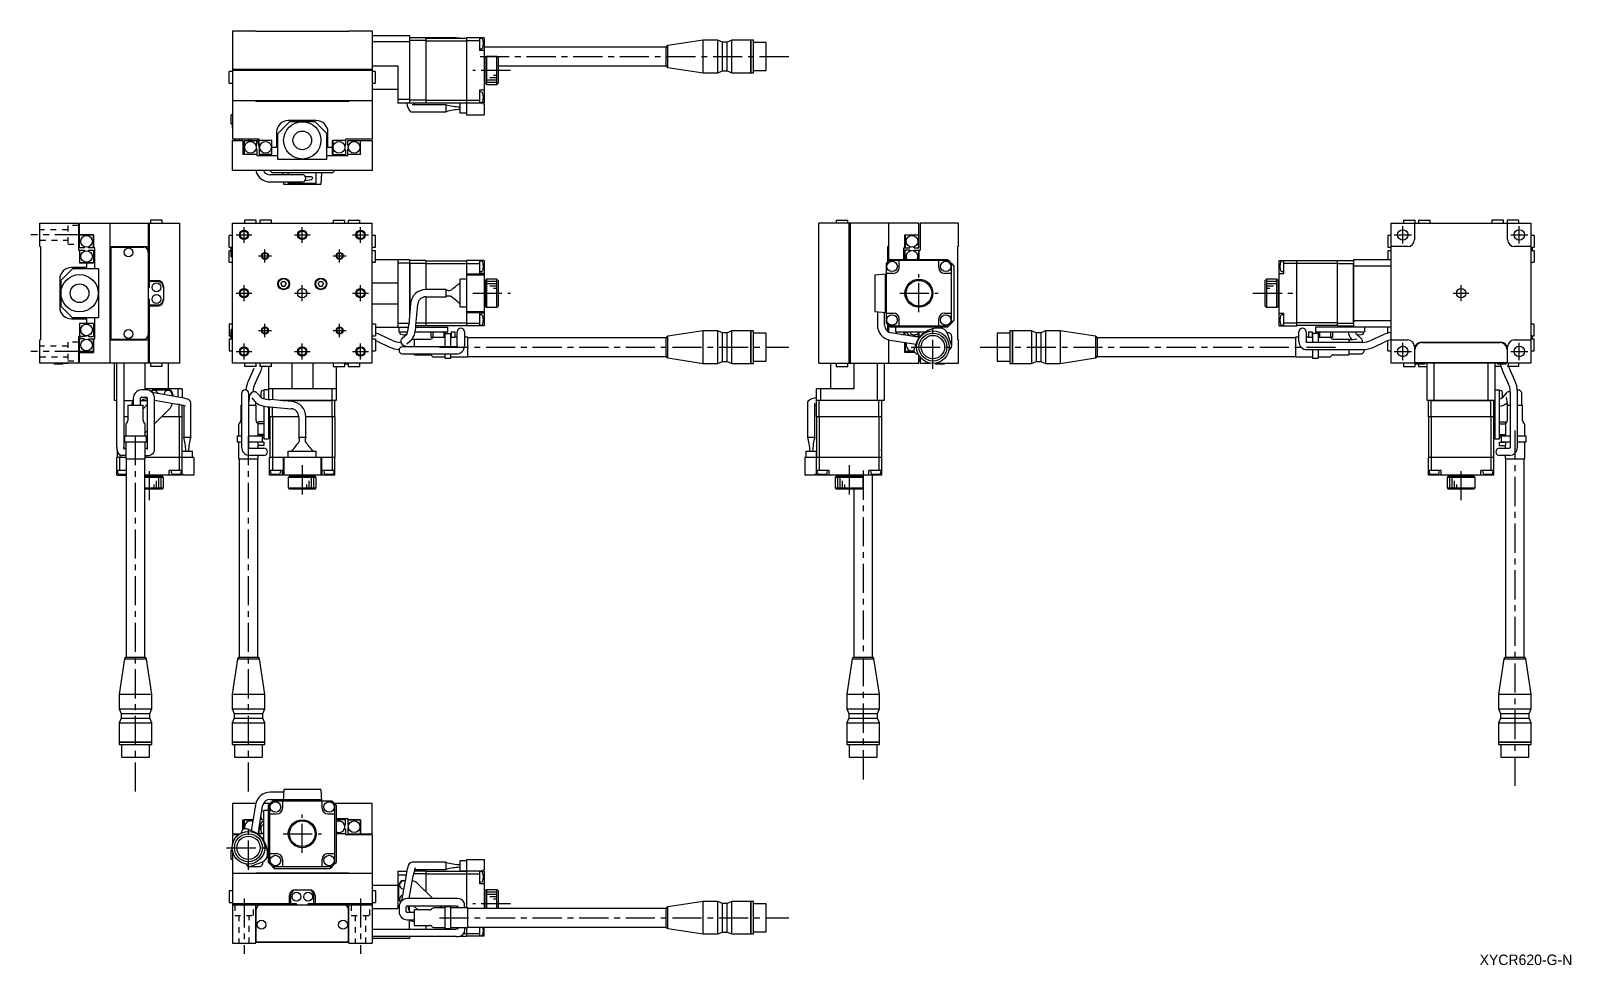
# Model space of a CAD drawing. Extents: x -249 to 412, y 17 to 418.
import ezdxf

# ---------------------------------------------------------------- set-up
doc = ezdxf.new("R2010")
doc.units = 0
doc.header["$LTSCALE"] = 10
doc.linetypes.add('CENTER', pattern=[2, 1.25, -0.25, 0.25, -0.25])
doc.linetypes.add('DOT', pattern=[0.5, 0.25, -0.25])
doc.layers.add('1', color=7, linetype='CONTINUOUS')
doc.styles.get("Standard").update_dxf_attribs({"font": 'FGP教科書体NT-M'})

msp = doc.modelspace()

# ---------------------------------------------------------------- texts
at = {"layer": '1', "color": 7}
msp.add_text('XYCR620-G-N', height=4.5, dxfattribs=at).set_placement((372.553125, 16.993359))

# ---------------------------------------------------------------- linework, layer by layer
at = {"layer": '1', "color": 7, "linetype": 'CONTINUOUS'}
for p, q in [((-162.630527, 417.799108), (-152.630527, 417.799108)), ((-162.630527, 417.799108), (-162.630527, 371.299108)), ((-152.630527, 417.799108), (-152.630527, 417.499108)), ((-112.630527, 417.499108), (-152.630527, 417.499108)), ((-112.630527, 417.799108), (-112.630527, 417.499108)), ((-112.630527, 417.799108), (-102.630527, 417.799108)), ((-102.630527, 417.799108), (-102.630527, 371.299108)), ((-102.630527, 415.799109), (-86.630527, 415.799109)), ((-86.630527, 413.077138), (-102.630527, 413.077138)), ((-86.630527, 415.799109), (-86.630527, 386.799109)), ((-66.567449, 414.849109), (-86.630527, 414.849109)), ((-86.530527, 414.799109), (-86.630527, 414.699109)), ((-79.630527, 413.599109), (-86.630527, 413.599109)), ((-79.630527, 414.799109), (-86.530527, 414.799109)), ((-79.630527, 414.799109), (-79.630527, 386.799109)), ((-79.630527, 414.699109), (-62.130527, 414.699109)), ((-79.630527, 413.557687), (-62.130527, 413.557687)), ((-65.132547, 414.699749), (-66.567449, 414.849109)), ((-62.130527, 414.799109), (-62.130527, 381.799109)), ((-54.630527, 414.799109), (-62.130527, 414.799109)), ((-62.130527, 413.599109), (-56.630527, 413.599109)), ((-56.630527, 414.799109), (-56.630527, 409.299109)), ((-55.645248, 414.462908), (-56.630527, 414.549109)), ((-56.630527, 410.049109), (-55.645248, 410.135309)), ((-54.630527, 414.799109), (-54.630527, 386.799109)), ((23.497603, 410.799109), (-54.630527, 410.799109)), ((23.497603, 402.799109), (23.497603, 410.799109)), ((39.455259, 413.799108), (24.221276, 411.483434)), ((24.221276, 402.114783), (24.221276, 411.483434)), ((39.455259, 399.79911), (39.455259, 413.799108)), ((45.648258, 413.799108), (39.455259, 413.799108)), ((45.648258, 399.79911), (45.648258, 413.799108)), ((47.648258, 412.949109), (45.648258, 413.799108)), ((47.648258, 400.649109), (47.648258, 412.949109)), ((49.648258, 412.949109), (47.648258, 412.949109)), ((51.648258, 413.799108), (49.648258, 412.949109)), ((49.648258, 400.649109), (49.648258, 412.949109)), ((51.648258, 399.79911), (51.648258, 413.799108)), ((59.905258, 413.799108), (51.648258, 413.799108)), ((59.905258, 399.79911), (59.905258, 413.799108)), ((59.955258, 413.749108), (59.905258, 413.799108)), ((59.955258, 399.79911), (59.955258, 413.799108)), ((60.95526, 413.799108), (59.955258, 413.799108)), ((60.95526, 399.79911), (60.95526, 413.799108)), ((66.455261, 412.799107), (60.95526, 412.799107)), ((66.455261, 400.799111), (66.455261, 412.799107)), ((-54.630527, 409.299109), (-56.630527, 409.299109)), ((-54.130527, 403.299109), (-54.630527, 403.299109)), ((-53.630527, 406.799109), (-54.130527, 406.299109)), ((-54.130527, 395.299109), (-54.130527, 406.299109)), ((-49.130527, 406.799109), (-53.630527, 406.799109)), ((-53.630527, 406.799109), (-53.630527, 394.799109)), ((-48.630527, 406.299109), (-49.130527, 406.799109)), ((-49.130527, 394.799109), (-49.130527, 406.799109)), ((-48.630527, 406.299109), (-48.630527, 395.299109)), ((-162.630527, 400.299108), (-164.030527, 400.299108)), ((-164.030527, 395.299108), (-164.030527, 400.299108)), ((-162.630527, 401.299108), (-102.630527, 401.299108)), ((-102.630527, 400.799108), (-162.630527, 400.799108)), ((-102.630527, 402.799109), (-91.630527, 402.799109)), ((-101.230527, 400.299108), (-102.630527, 400.299108)), ((-101.230527, 395.299108), (-101.230527, 400.299108)), ((-91.630527, 402.799109), (-91.630527, 386.799109)), ((-54.630527, 398.299109), (-54.130527, 398.299109)), ((-48.630527, 402.799109), (23.497603, 402.799109)), ((24.221276, 402.114783), (39.455259, 399.79911)), ((39.455259, 399.79911), (45.648258, 399.79911)), ((45.648258, 399.79911), (47.648258, 400.649109)), ((47.648258, 400.649109), (49.648258, 400.649109)), ((49.648258, 400.649109), (51.648258, 399.79911)), ((51.648258, 399.79911), (59.905258, 399.79911)), ((59.905258, 399.79911), (59.955258, 399.84911)), ((59.955258, 399.79911), (60.95526, 399.79911)), ((60.95526, 400.799111), (66.455261, 400.799111)), ((-164.030527, 395.299108), (-162.630527, 395.299108)), ((-102.630527, 395.299108), (-101.230527, 395.299108)), ((-102.630527, 392.799109), (-91.630527, 392.799109)), ((-54.630527, 392.299109), (-56.630527, 392.299109)), ((-56.630527, 392.299109), (-56.630527, 386.799109)), ((-55.645248, 391.462908), (-56.630527, 391.549109)), ((-54.130527, 395.299109), (-53.630527, 394.799109)), ((-53.630527, 394.799109), (-49.130527, 394.799109)), ((-49.130527, 394.799109), (-48.630527, 395.299109)), ((-102.630527, 387.799108), (-162.630527, 387.799108)), ((-152.630527, 387.799108), (-152.630527, 387.499108)), ((-112.630527, 387.499108), (-152.630527, 387.499108)), ((-112.630527, 387.799108), (-112.630527, 387.499108)), ((-91.630527, 388.521079), (-86.630527, 388.521079)), ((-86.630527, 386.799109), (-91.630527, 386.799109)), ((-79.630527, 387.999109), (-86.630527, 387.999109)), ((-86.630527, 386.899109), (-86.530527, 386.799109)), ((-79.630527, 386.799109), (-86.530527, 386.799109)), ((-70.930527, 386.074109), (-85.431765, 386.074109)), ((-84.401629, 386.073294), (-84.581555, 386.798327)), ((-79.630527, 388.04053), (-62.130527, 388.04053)), ((-79.630527, 386.899109), (-62.130527, 386.899109)), ((-70.930527, 382.974109), (-70.930527, 386.099109)), ((-64.930527, 382.399109), (-64.930527, 386.799109)), ((-54.630527, 386.799109), (-64.930527, 386.799109)), ((-62.130527, 387.999109), (-56.630527, 387.999109)), ((-56.630527, 387.049109), (-55.645248, 387.135309)), ((-54.930527, 386.299109), (-54.930527, 386.799109)), ((-54.630527, 386.299109), (-54.930527, 386.299109)), ((-54.630527, 386.299109), (-54.630527, 381.799109)), ((-163.130527, 377.899108), (-163.130527, 381.699108)), ((-162.630527, 381.699108), (-163.130527, 381.699108)), ((-163.130527, 377.899108), (-162.630527, 377.899108)), ((-143.130527, 373.799108), (-138.130527, 378.799108)), ((-126.630527, 379.299108), (-138.630527, 379.299108)), ((-127.130527, 378.799108), (-138.130527, 378.799108)), ((-127.130527, 378.799108), (-122.130527, 373.799108)), ((-86.277946, 383.21678), (-86.144984, 383.142531)), ((-86.144984, 383.142531), (-85.992982, 383.076283)), ((-85.992982, 383.076283), (-85.832647, 383.025446)), ((-85.832647, 383.025446), (-85.66756, 382.991694)), ((-85.66756, 382.991694), (-85.534827, 382.977455)), ((-85.534827, 382.977455), (-85.431765, 382.974109)), ((-85.431765, 382.974109), (-70.930527, 382.974109)), ((-62.130527, 382.399109), (-64.930527, 382.399109)), ((-62.130527, 381.799109), (-54.630527, 381.799109)), ((-151.130527, 371.299108), (-162.630527, 371.299108)), ((-162.630527, 357.799108), (-162.630527, 370.799108)), ((-162.630527, 370.799108), (-158.130527, 370.799108)), ((-161.630527, 370.799108), (-161.630527, 371.299108)), ((-161.130527, 370.799108), (-161.130527, 371.299108)), ((-158.686095, 371.299108), (-158.686095, 370.799108)), ((-158.130527, 370.799108), (-158.130527, 364.799108)), ((-157.630527, 364.799108), (-157.630527, 370.799108)), ((-157.630527, 370.799108), (-152.130527, 370.799108)), ((-157.580527, 370.799108), (-157.580527, 364.849108)), ((-155.586095, 370.799108), (-155.586095, 371.299108)), ((-154.788257, 371.299107), (-154.709059, 370.799108)), ((-152.130527, 368.80171), (-152.130527, 370.799108)), ((-150.963001, 366.964032), (-151.64961, 371.299108)), ((-151.130527, 368.80171), (-151.130527, 371.299108)), ((-145.630527, 370.799108), (-151.130527, 370.799108)), ((-145.680527, 370.749108), (-151.130527, 370.749108)), ((-145.680527, 370.749108), (-145.630527, 370.799108)), ((-145.680527, 364.799108), (-145.680527, 370.749108)), ((-145.630527, 364.799108), (-145.630527, 370.799108)), ((-143.630527, 374.299108), (-143.630527, 367.799108)), ((-143.130527, 362.599108), (-143.130527, 373.799108)), ((-122.130527, 362.599108), (-122.130527, 373.799108)), ((-121.630527, 367.799108), (-121.630527, 374.299108)), ((-114.130527, 370.799108), (-119.630527, 370.799108)), ((-119.580527, 370.749108), (-119.630527, 370.799108)), ((-119.630527, 364.799108), (-119.630527, 370.799108)), ((-119.580527, 370.749108), (-119.580527, 364.799108)), ((-114.130527, 370.749108), (-119.580527, 370.749108)), ((-102.630527, 371.299108), (-114.130527, 371.299108)), ((-114.130527, 371.299108), (-114.130527, 368.80171)), ((-113.130527, 368.80171), (-113.130527, 370.799108)), ((-113.130527, 370.799108), (-102.630527, 370.799108)), ((-107.680527, 364.849108), (-107.680527, 370.799108)), ((-107.630527, 364.799108), (-107.630527, 370.799108)), ((-102.630527, 370.799108), (-102.630527, 357.799108)), ((-152.130527, 364.799108), (-158.130527, 364.799108)), ((-157.580527, 364.849108), (-157.630527, 364.799108)), ((-157.580527, 364.849108), (-152.130527, 364.849108)), ((-152.470062, 368.462175), (-152.130527, 368.80171)), ((-152.470062, 367.136041), (-152.130527, 366.796506)), ((-152.130527, 366.796506), (-152.130527, 364.299108)), ((-152.130527, 364.299108), (-143.130527, 364.299108)), ((-151.130527, 368.80171), (-150.790992, 368.462175)), ((-150.790992, 367.136041), (-151.130527, 366.796506)), ((-151.130527, 366.796506), (-151.130527, 364.799108)), ((-145.630527, 364.799108), (-151.130527, 364.799108)), ((-150.540919, 364.299108), (-150.620111, 364.799108)), ((-149.130527, 364.549109), (-149.813315, 364.489372)), ((-149.130527, 364.799108), (-149.130527, 364.299108)), ((-147.130527, 364.299128), (-147.130527, 364.799108)), ((-143.630527, 367.799108), (-145.630527, 367.799108)), ((-143.130527, 368.799108), (-143.630527, 369.299108)), ((-121.630527, 369.299109), (-122.130527, 368.799109)), ((-122.130527, 364.299108), (-113.130527, 364.299108)), ((-119.630527, 367.799108), (-121.630527, 367.799108)), ((-119.630527, 364.799108), (-114.130527, 364.799108)), ((-118.130527, 364.799108), (-118.130527, 364.299128)), ((-114.470062, 368.462175), (-114.130527, 368.80171)), ((-114.130527, 366.796506), (-114.470062, 367.136041)), ((-114.130527, 366.796506), (-114.130527, 364.799108)), ((-113.130527, 368.80171), (-112.790992, 368.462175)), ((-113.130527, 366.796506), (-112.790992, 367.136041)), ((-113.130527, 364.299108), (-113.130527, 366.796506)), ((-113.130527, 364.849108), (-107.680527, 364.849108)), ((-107.630527, 364.799108), (-113.130527, 364.799108)), ((-107.680527, 364.849108), (-107.630527, 364.799108)), ((-102.630527, 357.799108), (-162.630527, 357.799108)), ((-122.130527, 362.599108), (-143.130527, 362.599108)), ((-132.630527, 356.074109), (-146.360733, 356.074109)), ((-146.360733, 352.974109), (-132.630527, 352.974109)), ((-119.785295, 356.799109), (-145.47576, 356.799109)), ((-140.82983, 356.074109), (-140.880527, 356.799109)), ((-140.530893, 351.799109), (-140.613057, 352.974109)), ((-124.730161, 351.799109), (-140.530893, 351.799109)), ((-138.630527, 356.799109), (-138.630527, 356.074109)), ((-138.630527, 352.974109), (-138.630527, 352.399109)), ((-138.630527, 352.399109), (-126.630527, 352.399109)), ((-131.398719, 353.590729), (-128.742118, 354.079509)), ((-126.630527, 352.399109), (-126.630527, 356.799109)), ((-124.380527, 356.799109), (-124.730161, 351.799109)), ((-245.207557, 325.222078), (-245.207557, 335.222078)), ((-245.207557, 335.222078), (-228.707557, 335.222078)), ((-228.707557, 335.222078), (-228.707557, 323.722078)), ((-228.207557, 335.222078), (-185.207557, 335.222078)), ((-228.207557, 324.722078), (-228.207557, 335.222078)), ((-215.207557, 335.222078), (-215.207557, 275.222078)), ((-198.707557, 335.222078), (-198.707557, 275.222078)), ((-198.207557, 307.722078), (-198.207557, 335.222078)), ((-197.707557, 336.622078), (-197.707557, 335.222078)), ((-192.707557, 336.622078), (-197.707557, 336.622078)), ((-192.707557, 335.222078), (-192.707557, 336.622078)), ((-185.207558, 275.222078), (-185.207557, 335.222078)), ((-162.630527, 275.222078), (-162.630527, 335.222078)), ((-162.630527, 335.222078), (-102.630527, 335.222078)), ((-157.380527, 336.622078), (-157.380527, 335.222078)), ((-152.380527, 336.622078), (-157.380527, 336.622078)), ((-152.380527, 335.222078), (-152.380527, 336.622078)), ((-145.880527, 336.622078), (-150.880527, 336.622078)), ((-150.880527, 336.622078), (-150.880527, 335.222078)), ((-145.880527, 335.222078), (-145.880527, 336.622078)), ((-119.380527, 336.622078), (-114.380527, 336.622078)), ((-119.380527, 336.622078), (-119.380527, 335.222078)), ((-114.380527, 335.222078), (-114.380527, 336.622078)), ((-112.880527, 336.622078), (-112.880527, 335.222078)), ((-112.880527, 336.622078), (-107.880527, 336.622078)), ((-107.880527, 335.222078), (-107.880527, 336.622078)), ((-102.630527, 275.222078), (-102.630527, 335.222078)), ((88.982869, 275.222078), (88.982869, 335.222078)), ((131.982869, 335.222078), (88.982869, 335.222078)), ((96.482869, 336.622078), (96.482869, 335.222078)), ((96.482869, 336.622078), (101.482869, 336.622078)), ((101.482869, 335.222078), (101.482869, 336.622078)), ((101.982869, 275.222078), (101.982869, 335.222078)), ((102.482869, 335.222078), (102.482869, 275.222078)), ((118.982869, 335.222078), (118.982869, 319.078484)), ((131.982869, 324.722078), (131.982869, 335.222078)), ((132.482869, 335.222078), (132.482869, 323.722078)), ((148.982869, 335.222078), (132.482869, 335.222078)), ((148.982869, 325.222078), (148.982869, 335.222078)), ((334.596241, 335.222078), (394.596241, 335.222078)), ((334.596241, 275.222078), (334.596241, 335.222078)), ((339.846241, 336.622078), (344.846241, 336.622078)), ((339.846241, 336.622078), (339.846241, 335.222078)), ((344.596241, 335.222078), (344.596241, 328.222078)), ((344.846241, 335.222078), (344.846241, 336.622078)), ((346.346241, 336.622078), (351.346241, 336.622078)), ((346.346241, 336.622078), (346.346241, 335.222078)), ((351.346241, 335.222078), (351.346241, 336.622078)), ((382.846241, 336.622078), (377.846241, 336.622078)), ((377.846241, 336.622078), (377.846241, 335.222078)), ((382.846241, 335.222078), (382.846241, 336.622078)), ((389.346241, 336.622078), (384.346241, 336.622078)), ((384.346241, 336.622078), (384.346241, 335.222078)), ((384.596241, 328.222078), (384.596241, 335.222078)), ((389.346241, 335.222078), (389.346241, 336.622078)), ((394.596241, 335.222078), (394.596241, 275.222078)), ((-245.207557, 325.222078), (-244.907557, 325.222078)), ((-244.907557, 325.222078), (-244.907557, 285.222078)), ((-222.207557, 330.222078), (-228.207557, 330.222078)), ((-222.257557, 330.172078), (-228.207557, 330.172078)), ((-226.210159, 324.722078), (-228.207557, 324.722078)), ((-226.210159, 324.722078), (-225.870624, 325.061613)), ((-224.204956, 324.722078), (-224.54449, 325.061613)), ((-221.707557, 324.722078), (-224.204956, 324.722078)), ((-222.257557, 330.172078), (-222.207557, 330.222078)), ((-222.257557, 324.722078), (-222.257557, 330.172078)), ((-222.207557, 330.222078), (-222.207557, 324.722078)), ((-221.707558, 315.722078), (-221.707558, 324.722078)), ((-215.207557, 325.222078), (-198.707557, 325.222078)), ((-214.907557, 285.222078), (-214.907557, 325.222078)), ((-214.707557, 285.422078), (-214.707557, 325.022078)), ((-214.707557, 325.022078), (-200.707557, 325.022078)), ((-213.707557, 325.022078), (-213.707557, 325.222078)), ((-162.630527, 329.972078), (-164.030527, 329.972078)), ((-164.030527, 324.972078), (-164.030527, 329.972078)), ((-164.030527, 324.972078), (-162.630527, 324.972078)), ((-163.130527, 320.822078), (-163.130527, 324.622078)), ((-162.630527, 324.622078), (-163.130527, 324.622078)), ((-101.230527, 329.972078), (-102.630527, 329.972078)), ((-102.630527, 324.972078), (-101.230527, 324.972078)), ((-101.230527, 324.972078), (-101.230527, 329.972078)), ((118.982869, 325.222078), (118.682869, 325.222078)), ((118.682869, 318.790791), (118.682869, 325.222078)), ((125.482869, 319.722078), (125.482869, 324.722078)), ((125.482869, 324.722078), (127.980267, 324.722078)), ((125.982869, 330.222078), (131.982869, 330.222078)), ((125.982869, 324.722078), (125.982869, 330.222078)), ((126.032869, 330.172078), (125.982869, 330.222078)), ((126.032869, 330.172078), (126.032869, 324.722078)), ((131.982869, 330.172078), (126.032869, 330.172078)), ((127.980267, 324.722078), (128.319802, 325.061613)), ((129.985471, 324.722078), (129.645936, 325.061613)), ((129.985471, 324.722078), (131.982869, 324.722078)), ((148.982869, 325.222078), (148.682869, 325.222078)), ((148.682869, 285.222078), (148.682869, 325.222078)), ((334.596241, 329.972078), (333.196241, 329.972078)), ((333.196241, 329.972078), (333.196241, 324.972078)), ((333.196241, 324.972078), (334.596241, 324.972078)), ((341.596241, 325.222078), (334.596241, 325.222078)), ((394.596241, 325.222078), (387.596241, 325.222078)), ((395.996241, 329.972078), (394.596241, 329.972078)), ((394.596241, 324.972078), (395.996241, 324.972078)), ((395.096241, 324.622078), (394.596241, 324.622078)), ((395.096241, 324.622078), (395.096241, 323.472078)), ((395.996241, 329.972078), (395.996241, 324.972078)), ((-228.707557, 323.722078), (-226.210159, 323.722078)), ((-228.207557, 323.722078), (-228.207557, 318.222078)), ((-228.157557, 318.272078), (-228.207557, 318.222078)), ((-222.207557, 318.222078), (-228.207557, 318.222078)), ((-228.157557, 323.722078), (-228.157557, 318.272078)), ((-228.157557, 318.272078), (-222.207557, 318.272078)), ((-225.870624, 323.382543), (-226.210159, 323.722078)), ((-225.207557, 318.222078), (-225.207557, 316.222078)), ((-224.204956, 323.722078), (-224.54449, 323.382543)), ((-224.204956, 323.722078), (-222.207557, 323.722078)), ((-222.207557, 323.722078), (-222.207557, 318.222078)), ((-222.207557, 319.722078), (-221.707577, 319.722078)), ((-164.030527, 318.472078), (-164.030527, 323.472078)), ((-163.130527, 323.472078), (-164.030527, 323.472078)), ((-164.030527, 318.472078), (-162.630527, 318.472078)), ((-163.130527, 320.822078), (-162.630527, 320.822078)), ((-101.230527, 323.472078), (-102.630527, 323.472078)), ((-102.630527, 318.472078), (-101.230527, 318.472078)), ((-101.230527, 318.472078), (-101.230527, 323.472078)), ((-101.230527, 319.722078), (-86.630527, 319.722078)), ((-91.630527, 319.722078), (-91.630527, 290.722078)), ((-86.630527, 318.06731), (-91.630527, 318.06731)), ((-86.630527, 319.722078), (-86.630527, 295.574208)), ((-79.630527, 319.222078), (-86.630527, 319.222078)), ((-86.630527, 318.122078), (-86.530527, 318.022078)), ((-86.530527, 318.022078), (-86.530527, 296.717213)), ((-79.630527, 318.022078), (-86.530527, 318.022078)), ((-79.630527, 319.222078), (-79.630527, 306.772078)), ((-79.630527, 319.122078), (-62.130527, 319.122078)), ((-79.630527, 317.980656), (-62.130527, 317.980656)), ((-54.630527, 319.222078), (-62.130527, 319.222078)), ((-62.130527, 319.222078), (-62.130527, 291.222078)), ((-62.130527, 318.022078), (-56.630527, 318.022078)), ((-56.630527, 319.222078), (-56.630527, 313.722078)), ((-55.645248, 318.885877), (-56.630527, 318.972078)), ((-54.630527, 319.222078), (-54.630527, 291.222078)), ((119.18287, 319.222078), (117.98287, 318.022078)), ((117.98287, 318.06731), (117.98287, 292.376845)), ((119.70484, 319.722078), (119.18287, 319.222078)), ((144.78287, 319.222078), (119.18287, 319.222078)), ((119.70484, 319.722078), (144.260899, 319.722078)), ((123.48287, 316.222078), (123.48287, 319.222078)), ((127.980267, 323.722078), (125.982869, 323.722078)), ((125.982869, 323.722078), (125.982869, 319.722078)), ((128.319802, 323.382543), (127.980267, 323.722078)), ((129.985471, 323.722078), (129.645936, 323.382543)), ((129.985471, 323.722078), (132.482869, 323.722078)), ((131.932869, 319.722078), (131.932869, 323.722078)), ((131.982869, 323.722078), (131.982869, 319.722078)), ((140.48287, 316.222078), (140.48287, 319.222078)), ((144.260899, 319.722078), (144.78287, 319.222078)), ((145.98287, 318.022078), (144.78287, 319.222078)), ((145.98287, 318.022078), (146.98287, 316.883982)), ((145.98287, 292.422078), (145.98287, 318.022078)), ((286.596241, 291.222078), (286.596241, 319.222078)), ((286.596241, 319.222078), (294.096241, 319.222078)), ((288.596241, 318.972078), (287.610961, 318.885877)), ((288.596241, 313.722078), (288.596241, 319.222078)), ((294.096241, 318.022078), (288.596241, 318.022078)), ((294.096241, 291.222078), (294.096241, 319.222078)), ((311.596241, 319.122078), (294.096241, 319.122078)), ((311.596241, 317.980656), (294.096241, 317.980656)), ((311.596241, 319.222078), (318.596241, 319.222078)), ((311.596241, 291.222078), (311.596241, 319.222078)), ((311.596241, 318.022078), (318.496241, 318.022078)), ((318.496241, 318.022078), (318.596241, 318.122078)), ((318.496241, 292.422078), (318.496241, 318.022078)), ((318.596241, 319.722078), (334.596241, 319.722078)), ((318.596241, 290.722078), (318.596241, 319.722078)), ((333.196241, 323.472078), (333.196241, 319.722078)), ((334.596241, 323.472078), (333.196241, 323.472078)), ((395.996241, 323.472078), (394.596241, 323.472078)), ((394.596241, 318.472078), (395.996241, 318.472078)), ((395.996241, 323.472078), (395.996241, 318.472078)), ((-236.707557, 311.222078), (-236.707557, 299.222078)), ((-236.207557, 310.722078), (-231.207557, 315.722078)), ((-236.207557, 310.722078), (-236.207557, 299.722078)), ((-225.207557, 316.222078), (-231.707557, 316.222078)), ((-220.007557, 315.722078), (-231.207557, 315.722078)), ((-226.707558, 316.222078), (-226.207558, 315.722078)), ((-220.007557, 315.722078), (-220.007557, 294.722078)), ((-198.207557, 310.722078), (-194.707557, 310.722078)), ((-62.130527, 311.222078), (-64.930527, 311.222078)), ((-64.930527, 299.222078), (-64.930527, 311.222078)), ((-62.130527, 313.472078), (-54.930527, 313.472078)), ((-62.130527, 313.122444), (-54.630527, 313.122444)), ((-56.630527, 314.472078), (-55.645248, 314.558279)), ((-54.630527, 313.722078), (-56.630527, 313.722078)), ((-54.930527, 313.437114), (-54.930527, 313.472078)), ((-54.630527, 313.437114), (-54.930527, 313.437114)), ((-53.630527, 311.222078), (-54.130527, 310.722078)), ((-54.130527, 310.722078), (-54.130527, 299.722078)), ((-53.630527, 311.222078), (-53.630527, 299.222078)), ((-49.130527, 311.222078), (-53.630527, 311.222078)), ((-49.130527, 299.222078), (-49.130527, 311.222078)), ((-48.630527, 310.722078), (-49.130527, 311.222078)), ((-48.630527, 310.722078), (-48.630527, 299.722078)), ((112.98287, 313.122438), (117.98287, 313.472078)), ((112.98287, 313.122444), (112.98287, 297.321712)), ((117.48287, 313.437114), (117.48287, 297.007041)), ((120.98287, 313.722078), (117.98287, 313.722078)), ((145.98287, 313.722078), (142.98287, 313.722078)), ((146.98287, 316.883982), (146.98287, 293.560174)), ((281.096241, 311.222078), (280.596241, 310.722078)), ((280.596241, 299.722078), (280.596241, 310.722078)), ((281.096241, 311.222078), (281.096241, 299.222078)), ((285.596241, 311.222078), (281.096241, 311.222078)), ((285.596241, 299.222078), (285.596241, 311.222078)), ((286.096241, 310.722078), (285.596241, 311.222078)), ((286.096241, 310.722078), (286.096241, 299.722078)), ((286.596241, 313.722078), (288.596241, 313.722078)), ((287.610961, 314.558279), (288.596241, 314.472078)), ((334.596241, 316.883982), (318.596241, 316.883982)), ((-198.207557, 307.722078), (-198.707557, 307.722078)), ((-194.707557, 310.222078), (-198.207557, 310.222078)), ((-192.207557, 308.222078), (-192.207558, 302.222078)), ((-141.785228, 309.222078), (-141.207878, 310.222078)), ((-141.785228, 309.222078), (-141.207878, 308.222078)), ((-141.207878, 310.222078), (-140.053177, 310.222078)), ((-141.207878, 308.222078), (-140.053177, 308.222078)), ((-140.053177, 310.222078), (-139.475827, 309.222078)), ((-140.053177, 308.222078), (-139.475827, 309.222078)), ((-125.785228, 309.222078), (-125.207878, 310.222078)), ((-125.785228, 309.222078), (-125.207878, 308.222078)), ((-125.207878, 310.222078), (-124.053177, 310.222078)), ((-125.207878, 308.222078), (-124.053177, 308.222078)), ((-124.053177, 310.222078), (-123.475827, 309.222078)), ((-124.053177, 308.222078), (-123.475827, 309.222078)), ((-102.630527, 309.722078), (-91.630527, 309.722078)), ((-70.930527, 306.772078), (-79.648871, 306.772078)), ((-70.930527, 303.672078), (-70.930527, 306.772078)), ((-54.130527, 307.722078), (-54.630527, 307.722078)), ((286.596241, 307.722078), (286.096241, 307.722078)), ((-231.207557, 294.722078), (-236.207557, 299.722078)), ((-198.707557, 302.722078), (-198.207558, 302.722078)), ((-198.207558, 275.222078), (-198.207558, 302.722078)), ((-198.207558, 300.222078), (-194.707558, 300.222078)), ((-194.707558, 299.722078), (-198.207558, 299.722078)), ((-102.630527, 300.722078), (-91.630527, 300.722078)), ((-86.173947, 300.792948), (-86.975866, 291.626964)), ((-83.887663, 291.356781), (-83.085743, 300.522765)), ((-79.648871, 303.672078), (-70.930527, 303.672078)), ((-79.630527, 303.672078), (-79.630527, 291.222078)), ((-69.076769, 303.962312), (-68.984263, 303.922771)), ((-62.130527, 299.222078), (-64.930527, 299.222078)), ((-54.630527, 302.722078), (-54.130527, 302.722078)), ((-54.130527, 299.722078), (-53.630527, 299.222078)), ((-53.630527, 299.222078), (-49.130527, 299.222078)), ((-49.130527, 299.222078), (-48.630527, 299.722078)), ((280.596241, 299.722078), (281.096241, 299.222078)), ((281.096241, 299.222078), (285.596241, 299.222078)), ((285.596241, 299.222078), (286.096241, 299.722078)), ((286.096241, 302.722078), (286.596241, 302.722078)), ((-231.707557, 294.222078), (-225.207557, 294.222078)), ((-220.007557, 294.722078), (-231.207557, 294.722078)), ((-228.157557, 292.172078), (-228.207557, 292.222078)), ((-228.207557, 292.222078), (-228.207557, 286.722078)), ((-222.207557, 292.222078), (-228.207557, 292.222078)), ((-228.157557, 292.172078), (-228.157557, 286.722078)), ((-222.207557, 292.172078), (-228.157557, 292.172078)), ((-226.207558, 294.722078), (-226.707558, 294.222078)), ((-225.207557, 294.222078), (-225.207557, 292.222078)), ((-222.207557, 292.222078), (-222.207557, 286.722078)), ((-221.707558, 285.722078), (-221.707558, 294.722078)), ((-164.030527, 291.972078), (-164.030527, 286.972078)), ((-162.630527, 291.972078), (-164.030527, 291.972078)), ((-101.230527, 291.972078), (-102.630527, 291.972078)), ((-101.230527, 291.972078), (-101.230527, 286.972078)), ((-91.630527, 292.376845), (-86.91026, 292.376845)), ((-83.919772, 291.011108), (-83.894123, 291.283884)), ((-79.630527, 291.222078), (-83.899935, 291.222078)), ((-83.894123, 291.283884), (-83.887663, 291.356781)), ((-79.630527, 292.422078), (-83.794461, 292.422078)), ((-79.630527, 292.463499), (-62.130527, 292.463499)), ((-79.630527, 291.322078), (-62.130527, 291.322078)), ((-62.130527, 297.321712), (-54.630527, 297.321712)), ((-62.130527, 296.972078), (-54.930527, 296.972078)), ((-62.130527, 292.422078), (-56.630527, 292.422078)), ((-54.630527, 291.222078), (-62.130527, 291.222078)), ((-54.630527, 296.722078), (-56.630527, 296.722078)), ((-56.630527, 296.722078), (-56.630527, 291.222078)), ((-55.645248, 295.885877), (-56.630527, 295.972078)), ((-56.630527, 291.472078), (-55.645248, 291.558279)), ((-54.930527, 296.972078), (-54.930527, 297.007041)), ((-54.630527, 297.007041), (-54.930527, 297.007041)), ((112.98287, 297.321712), (117.98287, 296.972078)), ((114.15787, 297.239548), (114.15787, 291.491872)), ((117.25787, 291.491872), (117.25787, 297.022775)), ((117.98287, 296.722078), (120.98287, 296.722078)), ((117.98287, 292.422078), (119.18287, 291.222078)), ((118.682869, 288.724966), (118.682869, 291.653364)), ((118.982869, 291.365672), (118.982869, 288.53861)), ((119.18287, 291.222078), (119.70484, 290.722078)), ((119.18287, 291.222078), (144.78287, 291.222078)), ((123.48287, 291.222078), (123.48287, 294.222078)), ((140.48287, 291.222078), (140.48287, 294.222078)), ((142.98287, 296.722078), (145.98287, 296.722078)), ((144.260899, 290.722078), (144.78287, 291.222078)), ((144.78287, 291.222078), (145.98287, 292.422078)), ((145.98287, 292.422078), (146.98287, 293.560174)), ((286.596241, 296.722078), (288.596241, 296.722078)), ((286.596241, 291.222078), (294.096241, 291.222078)), ((288.596241, 295.972078), (287.610961, 295.885877)), ((287.610961, 291.558279), (288.596241, 291.472078)), ((288.596241, 291.222078), (288.596241, 296.722078)), ((294.096241, 292.422078), (288.596241, 292.422078)), ((311.596241, 292.463499), (294.096241, 292.463499)), ((311.596241, 291.322078), (294.096241, 291.322078)), ((311.596241, 292.422078), (318.496241, 292.422078)), ((311.596241, 291.222078), (318.596241, 291.222078)), ((315.865451, 291.222012), (315.915241, 290.721883)), ((318.596241, 292.322078), (318.496241, 292.422078)), ((318.596241, 293.560174), (334.596241, 293.560174)), ((395.996241, 291.972078), (394.596241, 291.972078)), ((395.996241, 286.972078), (395.996241, 291.972078)), ((-245.207557, 275.222078), (-245.207557, 285.222078)), ((-245.207557, 285.222078), (-244.907557, 285.222078)), ((-224.372482, 286.889604), (-228.707557, 286.202995)), ((-228.707557, 286.722078), (-228.707557, 275.222078)), ((-226.210159, 286.722078), (-228.707557, 286.722078)), ((-226.210159, 285.722078), (-228.207557, 285.722078)), ((-228.207557, 280.222078), (-228.207557, 285.722078)), ((-226.210159, 286.722078), (-225.870624, 287.061613)), ((-225.870624, 285.382543), (-226.210159, 285.722078)), ((-224.54449, 287.061613), (-224.204956, 286.722078)), ((-224.54449, 285.382543), (-224.204956, 285.722078)), ((-224.204956, 286.722078), (-222.207557, 286.722078)), ((-224.204956, 285.722078), (-221.707557, 285.722078)), ((-222.257557, 280.272078), (-222.257557, 285.722078)), ((-221.707577, 290.722078), (-222.207557, 290.722078)), ((-222.207557, 288.722078), (-221.707558, 288.722078)), ((-221.707558, 287.311686), (-222.207557, 287.232494)), ((-222.207557, 285.722078), (-222.207557, 279.722078)), ((-221.957558, 288.722078), (-221.897822, 288.03929)), ((-215.207557, 285.222078), (-198.707557, 285.222078)), ((-215.207406, 285.23076), (-214.907323, 285.315358)), ((-214.90719, 288.724277), (-215.207145, 288.537756)), ((-200.707557, 285.422078), (-214.707557, 285.422078)), ((-213.707557, 285.222078), (-213.707557, 285.422078)), ((-164.030527, 286.972078), (-163.130527, 286.972078)), ((-162.630527, 285.472078), (-164.030527, 285.472078)), ((-164.030527, 285.472078), (-164.030527, 280.472078)), ((-163.130527, 285.822078), (-163.130527, 289.622078)), ((-162.630527, 289.622078), (-163.130527, 289.622078)), ((-163.130527, 285.822078), (-162.630527, 285.822078)), ((-102.630527, 286.972078), (-101.230527, 286.972078)), ((-101.230527, 285.472078), (-102.630527, 285.472078)), ((-101.230527, 290.722078), (-87.069429, 290.722078)), ((-101.230527, 285.472078), (-101.230527, 280.472078)), ((-100.27635, 284.480379), (-95.231744, 282.12804)), ((-93.921627, 284.937594), (-98.966233, 287.289933)), ((-91.130527, 290.722078), (-91.130527, 288.722078)), ((-91.130527, 288.722078), (-87.396165, 288.722078)), ((-90.880527, 288.722078), (-90.820791, 288.03929)), ((-90.371733, 284.735461), (-90.384331, 284.55101)), ((-90.384331, 284.55101), (-90.376687, 284.368232)), ((-90.376687, 284.368232), (-90.34953, 284.189218)), ((-90.338436, 284.919297), (-90.371733, 284.735461)), ((-90.284368, 285.099984), (-90.338436, 284.919297)), ((-90.209973, 285.274796), (-90.284368, 285.099984)), ((-90.116383, 285.44089), (-90.209973, 285.274796)), ((-90.017713, 285.580171), (-90.116383, 285.44089)), ((-89.906256, 285.709473), (-90.017713, 285.580171)), ((-89.826919, 285.788439), (-89.906256, 285.709473)), ((-89.787169, 285.824703), (-89.813993, 285.800455)), ((-87.69394, 287.681782), (-89.787169, 285.824703)), ((-87.72985, 283.505772), (-85.503006, 285.481392)), ((-84.544851, 285.305588), (-85.647458, 285.353525)), ((-77.958954, 285.422078), (-84.544741, 285.422078)), ((-84.544741, 282.266408), (-84.544741, 285.422078)), ((-84.234669, 288.722078), (-70.130527, 288.722078)), ((-83.948701, 290.722078), (-70.130527, 290.722078)), ((-77.430527, 288.722078), (-77.430527, 286.222078)), ((-71.380527, 286.222078), (-77.430527, 286.222078)), ((-76.937634, 286.029185), (-77.251848, 285.714971)), ((-76.613282, 288.722078), (-76.613282, 286.222078)), ((-71.945849, 288.722078), (-71.945849, 286.222078)), ((-71.530527, 288.722078), (-71.530527, 286.222078)), ((-71.380527, 286.292078), (-71.530527, 286.292078)), ((-71.075403, 287.992078), (-71.380527, 287.876803)), ((-71.380527, 282.26651), (-71.380527, 287.876803)), ((-71.075403, 287.992078), (-68.880527, 287.992078)), ((-70.830527, 287.992078), (-70.830527, 288.722078)), ((-70.130527, 288.722078), (-70.130527, 290.722078)), ((-68.880527, 282.26651), (-68.880527, 287.992078)), ((-68.880527, 287.492078), (-68.730527, 287.492078)), ((-68.730527, 286.292078), (-68.880527, 286.292078)), ((-67.230527, 286.222078), (-68.880527, 286.222078)), ((-68.730527, 288.722078), (-68.730527, 286.222078)), ((-68.730527, 288.722078), (-67.230527, 288.722078)), ((-67.230527, 288.722078), (-67.230527, 286.222078)), ((-66.117449, 286.322078), (-67.230527, 286.322078)), ((-66.117449, 282.595895), (-66.117449, 288.703897)), ((-63.017449, 288.703897), (-63.017449, 282.595895)), ((-61.544741, 286.322078), (-63.017449, 286.322078)), ((-61.544741, 277.922078), (-61.544741, 286.322078)), ((23.497603, 286.122078), (-61.544741, 286.122078)), ((23.497603, 278.122078), (23.497603, 286.122078)), ((39.455259, 289.122077), (24.221276, 286.806403)), ((24.221276, 277.437752), (24.221276, 286.806403)), ((45.648258, 289.122077), (39.455259, 289.122077)), ((39.455259, 275.122079), (39.455259, 289.122077)), ((47.648258, 288.272078), (45.648258, 289.122077)), ((45.648258, 275.122079), (45.648258, 289.122077)), ((49.648258, 288.272078), (47.648258, 288.272078)), ((47.648258, 275.972078), (47.648258, 288.272078)), ((51.648258, 289.122077), (49.648258, 288.272078)), ((49.648258, 275.972078), (49.648258, 288.272078)), ((59.905258, 289.122077), (51.648258, 289.122077)), ((51.648258, 275.122079), (51.648258, 289.122077)), ((59.955258, 289.072077), (59.905258, 289.122077)), ((59.905258, 275.122079), (59.905258, 289.122077)), ((60.95526, 289.122077), (59.955258, 289.122077)), ((59.955258, 275.122079), (59.955258, 289.122077)), ((60.95526, 275.122079), (60.95526, 289.122077)), ((66.455261, 288.122076), (60.95526, 288.122076)), ((66.455261, 276.12208), (66.455261, 288.122076)), ((118.682869, 285.222078), (118.682869, 285.31728)), ((118.982869, 285.222078), (118.682869, 285.222078)), ((118.982869, 285.232628), (118.982869, 275.222078)), ((119.567539, 285.109941), (130.662572, 283.35266)), ((144.260899, 290.722078), (119.70484, 290.722078)), ((132.18387, 286.250352), (120.052486, 288.171775)), ((121.98287, 290.722078), (121.98287, 288.722078)), ((121.98287, 288.722078), (134.878296, 288.722078)), ((122.23287, 288.722078), (122.292606, 288.03929)), ((125.482869, 287.311686), (125.482869, 287.688865)), ((125.673133, 288.03929), (125.73287, 288.722078)), ((125.982869, 288.722078), (125.982869, 287.232494)), ((128.147793, 286.889604), (128.319802, 287.061613)), ((128.23287, 288.722078), (128.292606, 288.03929)), ((129.645936, 287.061613), (129.985471, 286.722078)), ((132.482869, 286.722078), (129.985471, 286.722078)), ((131.673133, 288.03929), (131.73287, 288.722078)), ((131.932869, 286.722078), (131.932869, 288.722078)), ((131.982869, 288.722078), (131.982869, 286.722078)), ((132.482869, 286.722078), (132.482869, 286.628127)), ((133.93287, 288.722078), (133.93287, 288.05127)), ((140.859324, 290.253897), (140.211503, 290.253897)), ((141.98287, 290.07141), (141.98287, 290.722078)), ((145.939393, 283.126026), (144.195233, 287.918069)), ((146.03287, 282.595895), (146.03287, 286.747706)), ((148.982869, 285.222078), (148.682869, 285.222078)), ((148.982869, 275.222078), (148.982869, 285.222078)), ((171.010454, 288.122076), (165.510453, 288.122076)), ((165.510453, 288.122076), (165.510453, 276.12208)), ((172.010456, 289.122077), (171.010454, 289.122077)), ((171.010454, 289.122077), (171.010454, 275.122079)), ((172.010456, 289.122077), (172.010456, 275.122079)), ((172.060456, 289.122077), (172.010456, 289.072077)), ((172.060456, 289.122077), (172.060456, 275.122079)), ((180.317456, 289.122077), (172.060456, 289.122077)), ((180.317456, 289.122077), (180.317456, 275.122079)), ((182.317456, 288.272078), (180.317456, 289.122077)), ((182.317456, 288.272078), (182.317456, 275.972078)), ((184.317456, 288.272078), (182.317456, 288.272078)), ((186.317456, 289.122077), (184.317456, 288.272078)), ((184.317456, 288.272078), (184.317456, 275.972078)), ((186.317456, 289.122077), (186.317456, 275.122079)), ((192.510455, 289.122077), (186.317456, 289.122077)), ((192.510455, 289.122077), (192.510455, 275.122079)), ((207.744437, 286.806403), (192.510455, 289.122077)), ((207.744437, 286.806403), (207.744437, 277.437752)), ((208.468111, 286.122078), (208.468111, 278.122078)), ((293.510455, 286.122078), (208.468111, 286.122078)), ((294.983163, 286.322078), (293.510455, 286.322078)), ((293.510455, 286.322078), (293.510455, 277.922078)), ((294.983163, 284.47528), (294.983163, 288.703897)), ((298.083163, 288.703897), (298.083163, 284.47528)), ((299.196241, 286.322078), (298.083163, 286.322078)), ((298.084572, 284.450612), (298.083163, 284.47528)), ((298.088702, 284.426381), (298.084572, 284.450612)), ((298.094587, 284.405098), (298.088702, 284.426381)), ((298.101747, 284.385867), (298.094587, 284.405098)), ((298.109926, 284.368154), (298.101747, 284.385867)), ((298.118969, 284.351635), (298.109926, 284.368154)), ((298.12877, 284.33611), (298.118969, 284.351635)), ((298.139249, 284.321446), (298.12877, 284.33611)), ((298.150344, 284.307554), (298.139249, 284.321446)), ((298.162001, 284.294373), (298.150344, 284.307554)), ((298.174174, 284.281858), (298.162001, 284.294373)), ((298.186823, 284.269974), (298.174174, 284.281858)), ((298.199913, 284.258698), (298.186823, 284.269974)), ((298.213409, 284.248009), (298.199913, 284.258698)), ((298.227283, 284.237892), (298.213409, 284.248009)), ((298.241508, 284.228334), (298.227283, 284.237892)), ((298.256057, 284.219327), (298.241508, 284.228334)), ((298.270906, 284.21086), (298.256057, 284.219327)), ((299.196241, 288.722078), (299.196241, 286.222078)), ((299.196241, 288.722078), (300.696241, 288.722078)), ((300.846241, 286.222078), (299.196241, 286.222078)), ((300.696241, 288.722078), (300.696241, 286.222078)), ((300.696241, 287.492078), (300.846241, 287.492078)), ((300.846241, 286.292078), (300.696241, 286.292078)), ((303.041116, 287.992078), (300.846241, 287.992078)), ((300.846241, 287.992078), (300.846241, 284.145895)), ((302.096241, 290.722078), (302.096241, 288.722078)), ((334.596241, 290.722078), (302.096241, 290.722078)), ((302.096241, 288.722078), (323.096241, 288.722078)), ((302.796241, 288.722078), (302.796241, 287.992078)), ((303.346241, 287.876802), (303.041116, 287.992078)), ((303.346241, 287.876802), (303.346241, 284.145895)), ((303.496241, 286.292078), (303.346241, 286.292078)), ((309.396241, 286.222078), (303.346241, 286.222078)), ((303.496241, 288.722078), (303.496241, 286.222078)), ((303.911562, 288.722078), (303.911562, 286.222078)), ((308.578996, 288.722078), (308.578996, 286.222078)), ((309.217561, 285.714971), (308.903348, 286.029185)), ((309.396241, 288.722078), (309.396241, 286.222078)), ((316.510455, 285.422078), (309.924668, 285.422078)), ((316.510455, 285.422078), (316.510455, 284.145895)), ((317.446716, 285.501216), (317.46872, 285.481392)), ((317.46872, 285.481392), (317.612793, 285.353573)), ((319.346241, 288.722078), (319.405977, 288.03929)), ((321.752882, 285.824703), (319.739897, 287.610591)), ((322.327953, 284.801259), (322.289267, 284.976981)), ((322.305484, 284.145153), (322.327091, 284.252382)), ((322.327091, 284.252382), (322.347623, 284.43688)), ((322.347699, 284.620559), (322.327953, 284.801259)), ((322.347623, 284.43688), (322.347699, 284.620559)), ((322.786505, 288.03929), (322.846241, 288.722078)), ((323.096241, 290.722078), (323.096241, 288.722078)), ((330.931947, 287.289933), (325.887341, 284.937594)), ((327.197457, 282.12804), (332.242063, 284.480379)), ((333.196241, 288.071704), (333.196241, 290.722078)), ((333.196241, 280.472078), (333.196241, 284.856634)), ((334.596241, 285.222078), (341.596241, 285.222078)), ((347.596241, 284.222078), (381.596241, 284.222078)), ((387.596241, 285.222078), (394.596241, 285.222078)), ((394.596241, 286.972078), (395.996241, 286.972078)), ((394.596241, 285.822078), (395.096241, 285.822078)), ((395.996241, 285.472078), (394.596241, 285.472078)), ((395.096241, 286.972078), (395.096241, 285.822078)), ((395.996241, 280.472078), (395.996241, 285.472078)), ((-228.707557, 283.064353), (-228.207558, 283.143545)), ((-228.207558, 282.26651), (-228.707557, 282.26651)), ((-228.707557, 279.16651), (-228.207558, 279.16651)), ((-228.207558, 275.222078), (-228.207558, 279.722078)), ((-228.207557, 280.272078), (-222.257557, 280.272078)), ((-222.207557, 280.222078), (-228.207557, 280.222078)), ((-228.207557, 279.722078), (-222.207557, 279.722078)), ((-222.257557, 280.272078), (-222.207557, 280.222078)), ((-164.030527, 280.472078), (-162.630527, 280.472078)), ((-102.630527, 280.472078), (-101.230527, 280.472078)), ((-90.339329, 284.145895), (-90.350503, 284.145895)), ((-90.34953, 284.189218), (-90.303839, 284.015922)), ((-66.567449, 282.26651), (-89.567449, 282.26651)), ((-89.567449, 279.16651), (-66.567449, 279.16651)), ((-84.544741, 278.822078), (-84.544741, 279.16651)), ((-84.544741, 278.822078), (-77.958954, 278.822078)), ((-77.251848, 278.529185), (-76.937634, 278.214971)), ((-76.230527, 277.922078), (-71.380527, 277.922078)), ((-71.380527, 277.322078), (-71.380527, 279.16651)), ((-68.880527, 277.322078), (-68.880527, 279.16651)), ((-68.880527, 277.922078), (-61.544741, 277.922078)), ((-66.562252, 282.266533), (-66.567449, 282.26651)), ((-66.54595, 282.26691), (-66.562252, 282.266533)), ((-66.528718, 282.267809), (-66.54595, 282.26691)), ((-66.511498, 282.269226), (-66.528718, 282.267809)), ((-66.494304, 282.271163), (-66.511498, 282.269226)), ((-66.47715, 282.273624), (-66.494304, 282.271163)), ((-66.460051, 282.276613), (-66.47715, 282.273624)), ((-66.443021, 282.280134), (-66.460051, 282.276613)), ((-66.426074, 282.284193), (-66.443021, 282.280134)), ((-66.409226, 282.288794), (-66.426074, 282.284193)), ((-66.392492, 282.293946), (-66.409226, 282.288794)), ((-66.375888, 282.299657), (-66.392492, 282.293946)), ((-66.359431, 282.305935), (-66.375888, 282.299657)), ((-66.343136, 282.312791), (-66.359431, 282.305935)), ((-66.327023, 282.320239), (-66.343136, 282.312791)), ((-66.311109, 282.328293), (-66.327023, 282.320239)), ((-66.295414, 282.336971), (-66.311109, 282.328293)), ((-66.279958, 282.346295), (-66.295414, 282.336971)), ((-66.264764, 282.356292), (-66.279958, 282.346295)), ((-66.249855, 282.366994), (-66.264764, 282.356292)), ((-66.235255, 282.378443), (-66.249855, 282.366994)), ((-66.220994, 282.390693), (-66.235255, 282.378443)), ((-66.207144, 282.403771), (-66.220994, 282.390693)), ((-66.195128, 282.416242), (-66.207144, 282.403771)), ((-66.183564, 282.429442), (-66.195128, 282.416242)), ((-66.172495, 282.443443), (-66.183564, 282.429442)), ((-66.161973, 282.458343), (-66.172495, 282.443443)), ((-66.152066, 282.474285), (-66.161973, 282.458343)), ((-66.14286, 282.49148), (-66.152066, 282.474285)), ((-66.134487, 282.510259), (-66.14286, 282.49148)), ((-66.127167, 282.531153), (-66.134487, 282.510259)), ((-66.121304, 282.555097), (-66.127167, 282.531153)), ((-66.117785, 282.583853), (-66.121304, 282.555097)), ((-66.117449, 282.595895), (-66.117785, 282.583853)), ((-61.544741, 278.122078), (23.497603, 278.122078)), ((125.982869, 279.722078), (125.982869, 284.093852)), ((126.032869, 280.272078), (125.982869, 280.222078)), ((129.883542, 280.222078), (125.982869, 280.222078)), ((130.163616, 279.722078), (125.982869, 279.722078)), ((126.032869, 284.085933), (126.032869, 280.272078)), ((126.032869, 280.272078), (129.86765, 280.272078)), ((130.767592, 283.6412), (129.896044, 281.246641)), ((131.63743, 279.16651), (131.352568, 279.16651)), ((131.982869, 275.222078), (131.982869, 278.516529)), ((132.482869, 277.791953), (132.482869, 275.222078)), ((208.468111, 278.122078), (293.510455, 278.122078)), ((293.510455, 277.922078), (300.846241, 277.922078)), ((298.286035, 284.202928), (298.270906, 284.21086)), ((298.301421, 284.195525), (298.286035, 284.202928)), ((298.317044, 284.188646), (298.301421, 284.195525)), ((298.332887, 284.182288), (298.317044, 284.188646)), ((298.34893, 284.176446), (298.332887, 284.182288)), ((298.365157, 284.17112), (298.34893, 284.176446)), ((298.381551, 284.166305), (298.365157, 284.17112)), ((298.398096, 284.162002), (298.381551, 284.166305)), ((298.414775, 284.158208), (298.398096, 284.162002)), ((298.431574, 284.154922), (298.414775, 284.158208)), ((298.448477, 284.152146), (298.431574, 284.154922)), ((298.46547, 284.149877), (298.448477, 284.152146)), ((298.482538, 284.148117), (298.46547, 284.149877)), ((298.499668, 284.146866), (298.482538, 284.148117)), ((298.516844, 284.146126), (298.499668, 284.146866)), ((298.533163, 284.145895), (298.516844, 284.146126)), ((322.316217, 284.145895), (298.533163, 284.145895)), ((298.533163, 281.045895), (322.316217, 281.045895)), ((300.846241, 281.045895), (300.846241, 277.322078)), ((303.346241, 281.045895), (303.346241, 277.322078)), ((303.346241, 277.922078), (308.196241, 277.922078)), ((308.903348, 278.214971), (309.217561, 278.529185)), ((309.924668, 278.822078), (316.510455, 278.822078)), ((316.510455, 281.045895), (316.510455, 278.822078)), ((316.510455, 279.16651), (321.533163, 279.16651)), ((333.196241, 280.472078), (334.596241, 280.472078)), ((344.596241, 282.222078), (344.596241, 275.222078)), ((344.796241, 275.322078), (344.796241, 281.022078)), ((347.796241, 284.022078), (381.396241, 284.022078)), ((384.396241, 281.022078), (384.396241, 275.322078)), ((384.596241, 275.222078), (384.596241, 282.222078)), ((394.596241, 280.472078), (395.996241, 280.472078)), ((-228.707557, 275.222078), (-245.207557, 275.222078)), ((-239.107557, 275.222078), (-239.107557, 274.722078)), ((-235.307557, 274.722078), (-239.107557, 274.722078)), ((-235.307557, 274.722078), (-235.307557, 275.222078)), ((-228.207557, 276.722078), (-228.707557, 276.722078)), ((-228.207557, 276.222078), (-228.707557, 276.222078)), ((-185.207558, 275.222078), (-228.207557, 275.222078)), ((-213.207558, 259.222078), (-213.207558, 275.222078)), ((-212.257558, 239.159), (-212.257558, 275.221691)), ((-209.157558, 275.221691), (-209.157558, 239.159)), ((-200.207558, 275.222078), (-200.207558, 264.222078)), ((-192.707558, 273.822078), (-197.707558, 273.822078)), ((-197.707557, 275.222078), (-197.707557, 273.822078)), ((-192.707557, 273.822078), (-192.707557, 275.222078)), ((-190.207558, 275.222078), (-190.207558, 264.222078)), ((-102.630527, 275.222078), (-162.630527, 275.222078)), ((-157.380527, 275.222078), (-157.380527, 273.822078)), ((-152.380527, 273.822078), (-157.380527, 273.822078)), ((-153.372227, 272.8679), (-155.724565, 267.823294)), ((-152.915011, 266.513178), (-150.562672, 271.557784)), ((-152.380527, 273.822078), (-152.380527, 275.222078)), ((-150.880527, 275.222078), (-150.880527, 273.822078)), ((-145.880527, 273.822078), (-150.880527, 273.822078)), ((-147.130527, 273.822078), (-147.130527, 259.660979)), ((-145.880527, 273.822078), (-145.880527, 275.222078)), ((-137.130527, 275.222078), (-137.130527, 264.222078)), ((-128.130527, 275.222078), (-128.130527, 264.222078)), ((-119.380527, 275.222078), (-119.380527, 273.822078)), ((-119.380527, 273.822078), (-114.380527, 273.822078)), ((-118.130527, 273.822078), (-118.130527, 259.222078)), ((-114.380527, 273.822078), (-114.380527, 275.222078)), ((-113.230527, 274.722078), (-114.380527, 274.722078)), ((-113.230527, 274.722078), (-113.230527, 275.222078)), ((-112.880527, 275.222078), (-112.880527, 273.822078)), ((-112.880527, 273.822078), (-107.880527, 273.822078)), ((-107.880527, 273.822078), (-107.880527, 275.222078)), ((-71.380527, 277.322078), (-68.880527, 277.322078)), ((24.221276, 277.437752), (39.455259, 275.122079)), ((39.455259, 275.122079), (45.648258, 275.122079)), ((45.648258, 275.122079), (47.648258, 275.972078)), ((47.648258, 275.972078), (49.648258, 275.972078)), ((49.648258, 275.972078), (51.648258, 275.122079)), ((51.648258, 275.122079), (59.905258, 275.122079)), ((59.905258, 275.122079), (59.955258, 275.172079)), ((59.955258, 275.122079), (60.95526, 275.122079)), ((60.95526, 276.12208), (66.455261, 276.12208)), ((88.982869, 275.222078), (131.982869, 275.222078)), ((93.98287, 275.222078), (93.98287, 264.222078)), ((96.482869, 275.222078), (96.482869, 273.822078)), ((96.482869, 273.822078), (101.482869, 273.822078)), ((101.482869, 273.822078), (101.482869, 275.222078)), ((103.98287, 275.222078), (103.98287, 264.222078)), ((114.260899, 259.222078), (114.260899, 275.222078)), ((116.98287, 275.222078), (116.98287, 259.222078)), ((132.482869, 276.722078), (131.982869, 276.722078)), ((132.482869, 276.222078), (131.982869, 276.222078)), ((132.482869, 275.222078), (136.803893, 275.222078)), ((139.082869, 275.209048), (139.082869, 274.722078)), ((142.882869, 274.722078), (139.082869, 274.722078)), ((139.161847, 275.222078), (148.982869, 275.222078)), ((142.882869, 274.722078), (142.882869, 275.222078)), ((165.510453, 276.12208), (171.010454, 276.12208)), ((171.010454, 275.122079), (172.010456, 275.122079)), ((172.010456, 275.172079), (172.060456, 275.122079)), ((172.060456, 275.122079), (180.317456, 275.122079)), ((180.317456, 275.122079), (182.317456, 275.972078)), ((182.317456, 275.972078), (184.317456, 275.972078)), ((184.317456, 275.972078), (186.317456, 275.122079)), ((186.317456, 275.122079), (192.510455, 275.122079)), ((192.510455, 275.122079), (207.744437, 277.437752)), ((300.846241, 277.322078), (303.346241, 277.322078)), ((345.196241, 275.222078), (334.596241, 275.222078)), ((339.846241, 275.222078), (339.846241, 273.822078)), ((339.846241, 273.822078), (344.846241, 273.822078)), ((344.596241, 275.822078), (344.796241, 275.822078)), ((384.396241, 275.322078), (344.796241, 275.322078)), ((344.846241, 273.822078), (344.846241, 275.222078)), ((345.196241, 275.322078), (345.196241, 274.722078)), ((348.996241, 274.722078), (345.196241, 274.722078)), ((346.346241, 274.722078), (346.346241, 273.822078)), ((346.346241, 273.822078), (350.096241, 273.822078)), ((348.996241, 274.722078), (348.996241, 275.322078)), ((380.196241, 275.222078), (348.996241, 275.222078)), ((350.096241, 259.222078), (350.096241, 275.222078)), ((352.934337, 275.222078), (352.934337, 259.222078)), ((359.096241, 275.222078), (359.096241, 275.322078)), ((370.096241, 275.222078), (370.096241, 275.322078)), ((376.258145, 259.222078), (376.258145, 275.222078)), ((379.096241, 275.222078), (379.096241, 242.722078)), ((381.746615, 273.822078), (379.096241, 273.822078)), ((380.196241, 275.322078), (380.196241, 274.722078)), ((383.996241, 274.722078), (380.196241, 274.722078)), ((382.528386, 271.557784), (384.880724, 266.513178)), ((383.996241, 274.722078), (383.996241, 275.322078)), ((394.596241, 275.222078), (383.996241, 275.222078)), ((389.346241, 273.822078), (384.346241, 273.822078)), ((384.396241, 275.822078), (384.596241, 275.822078)), ((387.690279, 267.823294), (385.33794, 272.8679)), ((389.346241, 273.822078), (389.346241, 275.222078)), ((-212.257558, 259.222078), (-213.207558, 259.222078)), ((-209.157558, 259.222078), (-205.231478, 259.222078)), ((-205.127256, 260.159), (-205.127256, 257.136291)), ((-202.027256, 257.136291), (-202.027256, 260.159)), ((-199.577256, 263.709), (-201.577256, 263.709)), ((-201.577256, 260.609), (-199.577256, 260.609)), ((-201.34989, 259.222078), (-199.127256, 259.222078)), ((-184.207558, 264.222078), (-200.207558, 264.222078)), ((-199.127256, 260.159), (-199.127256, 239.159)), ((-185.762294, 260.649091), (-197.064642, 262.666842)), ((-196.207558, 263.722078), (-190.207558, 263.722078)), ((-196.027256, 239.159), (-196.027256, 260.159)), ((-196.027256, 259.33263), (-186.307107, 257.597341)), ((-188.207558, 261.722078), (-188.207558, 261.085632)), ((-185.929529, 260.678947), (-185.929529, 264.222078)), ((-184.207558, 264.222078), (-184.207558, 260.347517)), ((-180.382558, 243.522078), (-180.382558, 258.023315)), ((-158.686095, 262.159), (-158.686095, 239.159)), ((-155.586095, 239.159), (-155.586095, 262.159)), ((-154.346833, 260.321401), (-152.371213, 258.094557)), ((-153.663387, 262.941081), (-153.836683, 262.89539)), ((-153.70671, 262.93088), (-153.70671, 262.942053)), ((-153.484373, 262.968237), (-153.663387, 262.941081)), ((-153.301595, 262.975882), (-153.484373, 262.968237)), ((-153.117144, 262.963283), (-153.301595, 262.975882)), ((-152.933308, 262.929987), (-153.117144, 262.963283)), ((-152.752621, 262.875919), (-152.933308, 262.929987)), ((-152.577809, 262.801524), (-152.752621, 262.875919)), ((-152.411715, 262.707934), (-152.577809, 262.801524)), ((-152.547017, 257.136401), (-152.499081, 258.239009)), ((-152.272434, 262.609263), (-152.411715, 262.707934)), ((-152.143132, 262.497807), (-152.272434, 262.609263)), ((-152.064166, 262.418469), (-152.143132, 262.497807)), ((-152.027902, 262.378719), (-152.05215, 262.405543)), ((-150.170823, 260.28549), (-152.027902, 262.378719)), ((-149.130527, 263.472078), (-149.813315, 263.412342)), ((-147.130527, 263.722078), (-149.130527, 263.722078)), ((-149.130527, 263.722078), (-149.130527, 259.987716)), ((-118.130527, 264.222078), (-147.130527, 264.222078)), ((-137.059657, 258.765497), (-146.225641, 259.567417)), ((-145.47576, 264.222078), (-145.47576, 259.501811)), ((-118.130527, 259.222078), (-142.278397, 259.222078)), ((-119.830527, 259.122078), (-141.135392, 259.122078)), ((-119.730527, 259.222078), (-119.830527, 259.122078)), ((-119.830527, 252.222078), (-119.830527, 259.122078)), ((-119.785295, 259.222078), (-119.785295, 264.222078)), ((-118.630527, 252.222078), (-118.630527, 259.222078)), ((84.161216, 258.126378), (84.15787, 258.023315)), ((84.15787, 258.023315), (84.15787, 243.522078)), ((84.175455, 258.259111), (84.161216, 258.126378)), ((84.209207, 258.424197), (84.175455, 258.259111)), ((84.260044, 258.584532), (84.209207, 258.424197)), ((84.326292, 258.736534), (84.260044, 258.584532)), ((84.400541, 258.869497), (84.326292, 258.736534)), ((87.25787, 243.522078), (87.25787, 258.023315)), ((87.98287, 259.222078), (87.98287, 264.222078)), ((103.98287, 264.222078), (87.98287, 264.222078)), ((88.08287, 259.222078), (87.98287, 259.122078)), ((116.98287, 259.222078), (87.98287, 259.222078)), ((87.98287, 252.222078), (87.98287, 259.122078)), ((89.18287, 252.222078), (89.18287, 259.222078)), ((89.70484, 264.222078), (89.70484, 259.222078)), ((114.78287, 252.222078), (114.78287, 259.222078)), ((115.98287, 259.122078), (115.88287, 259.222078)), ((115.98287, 252.222078), (115.98287, 259.122078)), ((116.03287, 239.159), (116.03287, 259.222078)), ((379.096241, 259.222078), (350.096241, 259.222078)), ((350.596241, 252.222078), (350.596241, 259.222078)), ((351.796241, 259.122078), (351.696241, 259.222078)), ((351.796241, 252.222078), (351.796241, 259.122078)), ((377.396241, 259.122078), (351.796241, 259.122078)), ((377.496241, 259.222078), (377.396241, 259.122078)), ((377.396241, 252.222078), (377.396241, 259.122078)), ((378.596241, 252.222078), (378.596241, 259.222078)), ((379.096241, 263.722078), (381.096241, 263.722078)), ((381.096241, 242.722078), (381.096241, 263.722078)), ((381.779028, 263.412342), (381.096241, 263.472078)), ((381.096241, 259.972078), (381.779028, 260.031814)), ((383.993616, 262.378719), (382.207728, 260.365734)), ((384.317103, 258.072553), (384.336927, 258.094557)), ((384.336927, 258.094557), (384.464746, 258.23863)), ((385.01706, 262.95379), (384.841338, 262.915104)), ((385.19776, 262.973536), (385.01706, 262.95379)), ((385.381439, 262.97346), (385.19776, 262.973536)), ((385.565937, 262.952928), (385.381439, 262.97346)), ((385.673166, 262.931321), (385.565937, 262.952928)), ((385.672424, 262.942053), (385.672424, 239.159)), ((388.772424, 239.159), (388.772424, 262.942053)), ((390.651809, 257.136291), (390.651809, 262.159)), ((-207.507558, 252.222078), (-209.157558, 252.222078)), ((-207.507558, 257.136291), (-200.907558, 257.136291)), ((-207.507558, 257.136291), (-207.507558, 250.550505)), ((-200.907558, 255.678932), (-199.127256, 257.459234)), ((-200.907558, 250.550505), (-200.907558, 257.136291)), ((-189.672024, 255.600758), (-196.027256, 249.245526)), ((-184.207558, 252.222078), (-193.050704, 252.222078)), ((-185.448979, 252.222078), (-185.448979, 234.722078)), ((-185.407558, 252.222078), (-185.407558, 257.428573)), ((-184.307558, 252.222078), (-184.307558, 234.722078)), ((-184.207558, 252.222078), (-184.207558, 257.173189)), ((-183.482558, 256.993554), (-183.482558, 243.522078)), ((-159.030527, 257.136291), (-159.030527, 250.550505)), ((-159.030527, 257.136291), (-158.686095, 257.136291)), ((-155.586197, 257.136291), (-152.430527, 257.136291)), ((-152.430527, 250.550505), (-152.430527, 257.136291)), ((-149.130527, 256.82622), (-149.130527, 242.722078)), ((-147.130527, 256.540252), (-147.130527, 242.722078)), ((-146.841497, 256.511323), (-146.568722, 256.485674)), ((-146.630527, 252.222078), (-146.630527, 256.491486)), ((-134.180527, 252.222078), (-146.630527, 252.222078)), ((-146.568722, 256.485674), (-146.495824, 256.479213)), ((-146.530527, 252.222078), (-146.530527, 234.722078)), ((-146.495824, 256.479213), (-137.32984, 255.677294)), ((-145.430527, 252.222078), (-145.430527, 256.386012)), ((-145.389106, 252.222078), (-145.389106, 234.722078)), ((-134.180527, 252.240422), (-134.180527, 243.522078)), ((-131.080527, 243.522078), (-131.080527, 252.240422)), ((-118.630527, 252.222078), (-131.080527, 252.222078)), ((-119.871949, 252.222078), (-119.871949, 234.722078)), ((-118.730527, 252.222078), (-118.730527, 234.722078)), ((87.257055, 256.99318), (87.982088, 257.173106)), ((115.98287, 252.222078), (87.98287, 252.222078)), ((88.08287, 252.222078), (88.08287, 234.722078)), ((89.224291, 252.222078), (89.224291, 234.722078)), ((114.741448, 252.222078), (114.741448, 234.722078)), ((115.88287, 252.222078), (115.88287, 234.722078)), ((378.596241, 252.222078), (350.596241, 252.222078)), ((350.696241, 252.222078), (350.696241, 234.722078)), ((351.837662, 252.222078), (351.837662, 234.722078)), ((377.35482, 252.222078), (377.35482, 234.722078)), ((378.496241, 252.222078), (378.496241, 234.722078)), ((378.596307, 256.491288), (379.096436, 256.541078)), ((384.396241, 257.136291), (385.672424, 257.136291)), ((384.396241, 257.136291), (384.396241, 250.550505)), ((388.772424, 257.136291), (390.996241, 257.136291)), ((390.996241, 250.550505), (390.996241, 257.136291)), ((-208.407558, 248.822078), (-208.407558, 243.972078)), ((-207.800451, 249.843398), (-208.114665, 249.529185)), ((-200.300451, 249.529185), (-200.614665, 249.843398)), ((-200.007558, 243.972078), (-200.007558, 248.822078)), ((-199.127256, 246.145526), (-200.007558, 245.265224)), ((-159.930527, 248.822078), (-159.930527, 243.972078)), ((-159.323421, 249.843398), (-159.637634, 249.529185)), ((-151.823421, 249.529185), (-152.137634, 249.843398)), ((-149.130527, 250.022078), (-151.630527, 250.022078)), ((-151.630527, 243.972078), (-151.630527, 250.022078)), ((-149.130527, 249.204833), (-151.630527, 249.204833)), ((381.096241, 250.022078), (383.596241, 250.022078)), ((381.096241, 249.204833), (383.596241, 249.204833)), ((383.596241, 250.022078), (383.596241, 243.972078)), ((384.103348, 249.843398), (383.789134, 249.529185)), ((391.603348, 249.529185), (391.289134, 249.843398)), ((391.896241, 243.972078), (391.896241, 248.822078)), ((-209.0231, 238.200917), (-209.157558, 239.159)), ((-209.133138, 238.709), (-208.407558, 238.709)), ((-208.907558, 243.972078), (-199.507558, 243.972078)), ((-208.907558, 243.972078), (-208.907558, 241.472078)), ((-208.907558, 241.472078), (-199.507558, 241.472078)), ((-208.407558, 241.472078), (-208.407558, 234.136291)), ((-200.007558, 234.136291), (-200.007558, 241.472078)), ((-200.007558, 238.709), (-199.149482, 238.709)), ((-199.507558, 241.472078), (-199.507558, 243.972078)), ((-199.127256, 239.159), (-199.261713, 238.200917)), ((-183.507558, 243.522078), (-180.382558, 243.522078)), ((-160.530527, 243.972078), (-160.530527, 241.472078)), ((-160.530527, 243.972078), (-158.686095, 243.972078)), ((-160.530527, 241.472078), (-158.686095, 241.472078)), ((-159.930527, 241.472078), (-159.930527, 234.136291)), ((-155.586095, 243.972078), (-149.975803, 243.972078)), ((-155.586095, 241.472078), (-149.860527, 241.472078)), ((-155.586072, 239.153803), (-155.586095, 239.159)), ((-155.585695, 239.137501), (-155.586072, 239.153803)), ((-155.584796, 239.120269), (-155.585695, 239.137501)), ((-155.583379, 239.103049), (-155.584796, 239.120269)), ((-155.581442, 239.085855), (-155.583379, 239.103049)), ((-155.578981, 239.068701), (-155.581442, 239.085855)), ((-155.575992, 239.051602), (-155.578981, 239.068701)), ((-155.572471, 239.034572), (-155.575992, 239.051602)), ((-155.568413, 239.017625), (-155.572471, 239.034572)), ((-155.563811, 239.000777), (-155.568413, 239.017625)), ((-155.558659, 238.984043), (-155.563811, 239.000777)), ((-155.552948, 238.967439), (-155.558659, 238.984043)), ((-155.54667, 238.950981), (-155.552948, 238.967439)), ((-155.539814, 238.934687), (-155.54667, 238.950981)), ((-155.532366, 238.918574), (-155.539814, 238.934687)), ((-155.524313, 238.90266), (-155.532366, 238.918574)), ((-155.515634, 238.886964), (-155.524313, 238.90266)), ((-155.50631, 238.871509), (-155.515634, 238.886964)), ((-155.496314, 238.856315), (-155.50631, 238.871509)), ((-155.485611, 238.841405), (-155.496314, 238.856315)), ((-155.474162, 238.826806), (-155.485611, 238.841405)), ((-155.461912, 238.812544), (-155.474162, 238.826806)), ((-155.448834, 238.798695), (-155.461912, 238.812544)), ((-155.436363, 238.786679), (-155.448834, 238.798695)), ((-155.423163, 238.775115), (-155.436363, 238.786679)), ((-155.409162, 238.764046), (-155.423163, 238.775115)), ((-155.394262, 238.753524), (-155.409162, 238.764046)), ((-155.37832, 238.743616), (-155.394262, 238.753524)), ((-155.361125, 238.73441), (-155.37832, 238.743616)), ((-155.342346, 238.726038), (-155.361125, 238.73441)), ((-155.321452, 238.718717), (-155.342346, 238.726038)), ((-155.297508, 238.712854), (-155.321452, 238.718717)), ((-155.268753, 238.709336), (-155.297508, 238.712854)), ((-155.25671, 238.709), (-155.268753, 238.709336)), ((-155.25671, 238.709), (-149.148708, 238.709)), ((-149.130527, 244.537399), (-151.630527, 244.537399)), ((-149.130527, 244.122078), (-151.630527, 244.122078)), ((-151.630527, 239.822078), (-151.630527, 241.472078)), ((-149.130527, 241.322078), (-151.630527, 241.322078)), ((-149.130527, 239.822078), (-151.630527, 239.822078)), ((-151.560527, 243.972078), (-151.560527, 244.122078)), ((-151.560527, 241.322078), (-151.560527, 241.472078)), ((-151.530527, 238.709), (-151.530527, 239.822078)), ((-150.360527, 241.472078), (-150.360527, 241.322078)), ((-149.860527, 243.666953), (-149.975803, 243.972078)), ((-149.860527, 243.666953), (-149.860527, 241.472078)), ((-149.860527, 243.422078), (-149.130527, 243.422078)), ((-149.130527, 242.722078), (-147.130527, 242.722078)), ((-149.130527, 241.322078), (-149.130527, 239.822078)), ((-134.180527, 243.522078), (-131.080527, 243.522078)), ((-133.890293, 241.668319), (-133.929834, 241.575813)), ((84.15787, 243.522078), (87.28287, 243.522078)), ((115.883511, 237.724097), (116.03287, 239.159)), ((379.096241, 242.722078), (381.096241, 242.722078)), ((381.096241, 244.537399), (383.596241, 244.537399)), ((381.096241, 244.122078), (383.596241, 244.122078)), ((381.096241, 243.422078), (381.826241, 243.422078)), ((381.096241, 241.322078), (383.596241, 241.322078)), ((381.096241, 239.822078), (381.096241, 241.322078)), ((381.096241, 239.822078), (383.596241, 239.822078)), ((381.114422, 238.709), (385.343038, 238.709)), ((381.941516, 243.972078), (381.826241, 243.666953)), ((381.826241, 243.666953), (381.826241, 241.472078)), ((381.826241, 241.472078), (385.672424, 241.472078)), ((381.941516, 243.972078), (385.672424, 243.972078)), ((382.326241, 241.322078), (382.326241, 241.472078)), ((383.496241, 239.822078), (383.496241, 238.709)), ((383.526241, 244.122078), (383.526241, 243.972078)), ((383.526241, 241.472078), (383.526241, 241.322078)), ((383.596241, 241.472078), (383.596241, 239.822078)), ((385.367707, 238.710409), (385.343038, 238.709)), ((385.391938, 238.714539), (385.367707, 238.710409)), ((385.413221, 238.720424), (385.391938, 238.714539)), ((385.432452, 238.727584), (385.413221, 238.720424)), ((385.450165, 238.735763), (385.432452, 238.727584)), ((385.466684, 238.744806), (385.450165, 238.735763)), ((385.482209, 238.754607), (385.466684, 238.744806)), ((385.496873, 238.765086), (385.482209, 238.754607)), ((385.510765, 238.776181), (385.496873, 238.765086)), ((385.523946, 238.787838), (385.510765, 238.776181)), ((385.536461, 238.800011), (385.523946, 238.787838)), ((385.548345, 238.81266), (385.536461, 238.800011)), ((385.559621, 238.82575), (385.548345, 238.81266)), ((385.57031, 238.839246), (385.559621, 238.82575)), ((385.580427, 238.85312), (385.57031, 238.839246)), ((385.589985, 238.867345), (385.580427, 238.85312)), ((385.598992, 238.881893), (385.589985, 238.867345)), ((385.607459, 238.896743), (385.598992, 238.881893)), ((385.615391, 238.911871), (385.607459, 238.896743)), ((385.622794, 238.927257), (385.615391, 238.911871)), ((385.629673, 238.942881), (385.622794, 238.927257)), ((385.636031, 238.958724), (385.629673, 238.942881)), ((385.641872, 238.974767), (385.636031, 238.958724)), ((385.647199, 238.990994), (385.641872, 238.974767)), ((385.652014, 239.007388), (385.647199, 238.990994)), ((385.656317, 239.023932), (385.652014, 239.007388)), ((385.660111, 239.040612), (385.656317, 239.023932)), ((385.663396, 239.05741), (385.660111, 239.040612)), ((385.666173, 239.074314), (385.663396, 239.05741)), ((385.668442, 239.091307), (385.666173, 239.074314)), ((385.670202, 239.108375), (385.668442, 239.091307)), ((385.671453, 239.125505), (385.670202, 239.108375)), ((385.672193, 239.142681), (385.671453, 239.125505)), ((385.672424, 239.159), (385.672193, 239.142681)), ((388.772424, 243.972078), (392.496241, 243.972078)), ((388.772424, 241.472078), (392.496241, 241.472078)), ((391.896241, 234.136291), (391.896241, 241.472078)), ((392.496241, 241.472078), (392.496241, 243.972078)), ((-212.207558, 227.222078), (-212.207558, 234.722078)), ((-208.407558, 234.722078), (-212.207558, 234.722078)), ((-212.107558, 237.724094), (-212.107558, 234.722078)), ((-211.007558, 234.722078), (-211.007558, 229.222078)), ((-210.966137, 235.875621), (-210.966137, 234.722078)), ((-210.689946, 235.737542), (-210.501851, 235.674177)), ((-210.501851, 235.674177), (-210.312004, 235.632462)), ((-210.312004, 235.632462), (-210.121819, 235.61171)), ((-210.121819, 235.61171), (-210.023518, 235.609)), ((-208.407558, 235.609), (-210.023518, 235.609)), ((-208.407558, 234.136291), (-200.007558, 234.136291)), ((-208.207558, 234.136291), (-208.207558, 149.093948)), ((-200.207558, 149.093948), (-200.207558, 234.136291)), ((-200.007558, 235.609), (-198.261296, 235.609)), ((-179.207558, 234.722078), (-200.007558, 234.722078)), ((-185.407558, 234.722078), (-185.407558, 229.222078)), ((-184.207558, 237.522078), (-179.807558, 237.522078)), ((-184.207558, 227.222078), (-184.207558, 237.522078)), ((-179.807558, 234.722078), (-179.807558, 237.522078)), ((-179.207558, 234.722078), (-179.207558, 227.222078)), ((-159.930527, 234.136291), (-151.530527, 234.136291)), ((-159.730527, 234.136291), (-159.730527, 149.093948)), ((-149.148708, 235.609), (-155.25671, 235.609)), ((-151.730527, 149.093948), (-151.730527, 234.136291)), ((-151.530527, 234.136291), (-151.530527, 235.609)), ((-146.630527, 227.222078), (-146.630527, 234.722078)), ((-118.630527, 234.722078), (-146.630527, 234.722078)), ((-145.430527, 234.722078), (-145.430527, 229.222078)), ((-140.880527, 234.722078), (-140.880527, 227.522078)), ((-140.530893, 234.722078), (-140.530893, 227.222078)), ((-138.630527, 234.722078), (-138.630527, 237.522078)), ((-138.630527, 237.522078), (-126.630527, 237.522078)), ((-126.630527, 234.722078), (-126.630527, 237.522078)), ((-124.730161, 234.722078), (-124.730161, 227.222078)), ((-124.380527, 234.722078), (-124.380527, 227.522078)), ((-119.830527, 234.722078), (-119.830527, 229.222078)), ((-118.630527, 227.222078), (-118.630527, 234.722078)), ((82.98287, 234.722078), (82.98287, 227.222078)), ((115.98287, 234.722078), (82.98287, 234.722078)), ((83.58287, 234.722078), (83.58287, 237.522078)), ((83.58287, 237.522078), (87.98287, 237.522078)), ((87.98287, 227.222078), (87.98287, 237.522078)), ((89.18287, 234.722078), (89.18287, 229.222078)), ((114.78287, 234.722078), (114.78287, 229.222078)), ((115.98287, 227.222078), (115.98287, 234.722078)), ((350.596241, 227.222078), (350.596241, 234.722078)), ((378.596241, 234.722078), (350.596241, 234.722078)), ((351.796241, 234.722078), (351.796241, 229.222078)), ((377.396241, 234.722078), (377.396241, 229.222078)), ((378.596241, 227.222078), (378.596241, 234.722078)), ((385.343038, 235.609), (381.114422, 235.609)), ((383.496241, 235.609), (383.496241, 234.136291)), ((383.496241, 234.136291), (391.896241, 234.136291)), ((383.696241, 234.136291), (383.696241, 149.093948)), ((391.696241, 149.093948), (391.696241, 234.136291)), ((-208.207558, 229.222078), (-212.207558, 229.222078)), ((-212.207558, 227.222078), (-208.207558, 227.222078)), ((-211.957558, 229.222078), (-211.871357, 228.236798)), ((-184.207558, 227.222078), (-200.207558, 227.222078)), ((-200.207558, 226.722078), (-192.707558, 226.722078)), ((-192.207558, 226.222078), (-200.207558, 226.222078)), ((-195.707558, 226.722078), (-195.707558, 227.222078)), ((-192.207558, 226.222078), (-192.707558, 226.722078)), ((-192.207558, 221.722078), (-192.207558, 226.222078)), ((-189.707558, 227.222078), (-189.707558, 229.222078)), ((-184.207558, 229.222078), (-189.707558, 229.222078)), ((-188.957558, 229.222078), (-188.871357, 228.236798)), ((-184.543759, 228.236798), (-184.457558, 229.222078)), ((-184.207558, 227.522078), (-183.707558, 227.522078)), ((-183.707558, 227.222078), (-183.707558, 227.522078)), ((-179.207558, 227.222078), (-183.707558, 227.222078)), ((-141.130527, 229.222078), (-146.630527, 229.222078)), ((-118.630527, 227.222078), (-146.630527, 227.222078)), ((-146.380527, 229.222078), (-146.294327, 228.236798)), ((-141.966728, 228.236798), (-141.880527, 229.222078)), ((-141.130527, 227.222078), (-141.130527, 229.222078)), ((-140.880527, 227.522078), (-140.845564, 227.522078)), ((-140.845564, 227.222078), (-140.845564, 227.522078)), ((-138.130527, 226.722078), (-138.630527, 226.222078)), ((-126.630527, 226.222078), (-138.630527, 226.222078)), ((-138.630527, 226.222078), (-138.630527, 221.722078)), ((-127.130527, 226.722078), (-138.130527, 226.722078)), ((-135.130527, 227.222078), (-135.130527, 226.722078)), ((-130.130527, 226.722078), (-130.130527, 227.222078)), ((-126.630527, 226.222078), (-127.130527, 226.722078)), ((-126.630527, 221.722078), (-126.630527, 226.222078)), ((-124.415491, 227.522078), (-124.380527, 227.522078)), ((-124.415491, 227.222078), (-124.415491, 227.522078)), ((-124.130527, 227.222078), (-124.130527, 229.222078)), ((-118.630527, 229.222078), (-124.130527, 229.222078)), ((-123.380527, 229.222078), (-123.294327, 228.236798)), ((-118.966728, 228.236798), (-118.880527, 229.222078)), ((87.48287, 227.222078), (82.98287, 227.222078)), ((87.48287, 227.522078), (87.98287, 227.522078)), ((87.48287, 227.222078), (87.48287, 227.522078)), ((93.48287, 229.222078), (87.98287, 229.222078)), ((115.98287, 227.222078), (87.98287, 227.222078)), ((88.23287, 229.222078), (88.31907, 228.236798)), ((92.646669, 228.236798), (92.73287, 229.222078)), ((93.48287, 227.222078), (93.48287, 229.222078)), ((96.48287, 226.722078), (95.98287, 226.222078)), ((95.98287, 226.222078), (95.98287, 221.722078)), ((107.98287, 226.222078), (95.98287, 226.222078)), ((96.48287, 226.722078), (107.48287, 226.722078)), ((99.48287, 227.222078), (99.48287, 226.722078)), ((104.48287, 226.722078), (104.48287, 227.222078)), ((107.98287, 226.222078), (107.48287, 226.722078)), ((107.98287, 221.722078), (107.98287, 226.222078)), ((110.48287, 227.222078), (110.48287, 229.222078)), ((115.98287, 229.222078), (110.48287, 229.222078)), ((111.23287, 229.222078), (111.31907, 228.236798)), ((111.98287, 149.093948), (111.98287, 227.222078)), ((115.646669, 228.236798), (115.73287, 229.222078)), ((356.096241, 229.222078), (350.596241, 229.222078)), ((378.596241, 227.222078), (350.596241, 227.222078)), ((350.846241, 229.222078), (350.932442, 228.236798)), ((355.26004, 228.236798), (355.346241, 229.222078)), ((356.096241, 227.222078), (356.096241, 229.222078)), ((359.096241, 226.722078), (358.596241, 226.222078)), ((370.596241, 226.222078), (358.596241, 226.222078)), ((358.596241, 226.222078), (358.596241, 221.722078)), ((359.096241, 226.722078), (370.096241, 226.722078)), ((362.096241, 227.222078), (362.096241, 226.722078)), ((367.096241, 226.722078), (367.096241, 227.222078)), ((370.596241, 226.222078), (370.096241, 226.722078)), ((370.596241, 221.722078), (370.596241, 226.222078)), ((373.096241, 227.222078), (373.096241, 229.222078)), ((378.596241, 229.222078), (373.096241, 229.222078)), ((373.846241, 229.222078), (373.932442, 228.236798)), ((378.26004, 228.236798), (378.346241, 229.222078)), ((-200.207558, 221.722078), (-192.207558, 221.722078)), ((-192.707558, 221.222078), (-200.207558, 221.222078)), ((-192.707558, 221.222078), (-192.207558, 221.722078)), ((-138.630527, 221.722078), (-126.630527, 221.722078)), ((-138.630527, 221.722078), (-138.130527, 221.222078)), ((-127.130527, 221.222078), (-138.130527, 221.222078)), ((-127.130527, 221.222078), (-126.630527, 221.722078)), ((95.98287, 221.722078), (96.48287, 221.222078)), ((95.98287, 221.722078), (107.98287, 221.722078)), ((107.48287, 221.222078), (96.48287, 221.222078)), ((103.98287, 221.222078), (103.98287, 149.093948)), ((107.48287, 221.222078), (107.98287, 221.722078)), ((358.596241, 221.722078), (370.596241, 221.722078)), ((358.596241, 221.722078), (359.096241, 221.222078)), ((370.096241, 221.222078), (359.096241, 221.222078)), ((370.096241, 221.222078), (370.596241, 221.722078)), ((-208.891884, 148.370274), (-211.207557, 133.136291)), ((-208.891884, 148.370274), (-199.523232, 148.370274)), ((-208.207558, 149.093948), (-200.207558, 149.093948)), ((-197.207559, 133.136291), (-199.523232, 148.370274)), ((-160.414853, 148.370274), (-162.730526, 133.136291)), ((-160.414853, 148.370274), (-151.046202, 148.370274)), ((-159.730527, 149.093948), (-151.730527, 149.093948)), ((-148.730528, 133.136291), (-151.046202, 148.370274)), ((103.298544, 148.370274), (100.982871, 133.136291)), ((103.298544, 148.370274), (112.667195, 148.370274)), ((103.98287, 149.093948), (111.98287, 149.093948)), ((114.982869, 133.136291), (112.667195, 148.370274)), ((383.011916, 148.370274), (380.696242, 133.136291)), ((383.011916, 148.370274), (392.380567, 148.370274)), ((383.696241, 149.093948), (391.696241, 149.093948)), ((394.69624, 133.136291), (392.380567, 148.370274)), ((-211.207557, 133.136291), (-197.207559, 133.136291)), ((-211.207557, 133.136291), (-211.207557, 126.943292)), ((-197.207559, 126.943292), (-197.207559, 133.136291)), ((-162.730526, 133.136291), (-162.730526, 126.943292)), ((-162.730526, 133.136291), (-148.730528, 133.136291)), ((-148.730528, 126.943292), (-148.730528, 133.136291)), ((100.982871, 133.136291), (114.982869, 133.136291)), ((100.982871, 133.136291), (100.982871, 126.943292)), ((114.982869, 126.943292), (114.982869, 133.136291)), ((380.696242, 133.136291), (394.69624, 133.136291)), ((380.696242, 133.136291), (380.696242, 126.943292)), ((394.69624, 126.943292), (394.69624, 133.136291)), ((-211.207557, 126.943292), (-197.207559, 126.943292)), ((-211.207557, 126.943292), (-210.357558, 124.943292)), ((-198.057558, 124.943292), (-197.207559, 126.943292)), ((-162.730526, 126.943292), (-161.880527, 124.943292)), ((-162.730526, 126.943292), (-148.730528, 126.943292)), ((-149.580527, 124.943292), (-148.730528, 126.943292)), ((100.982871, 126.943292), (114.982869, 126.943292)), ((100.982871, 126.943292), (101.83287, 124.943292)), ((114.13287, 124.943292), (114.982869, 126.943292)), ((380.696242, 126.943292), (394.69624, 126.943292)), ((380.696242, 126.943292), (381.546241, 124.943292)), ((393.846241, 124.943292), (394.69624, 126.943292)), ((-210.357558, 122.943292), (-211.207557, 120.943292)), ((-211.207557, 120.943292), (-197.207559, 120.943292)), ((-211.207557, 120.943292), (-211.207557, 112.686292)), ((-210.357558, 124.943292), (-198.057558, 124.943292)), ((-210.357558, 124.943292), (-210.357558, 122.943292)), ((-210.357558, 122.943292), (-198.057558, 122.943292)), ((-198.057558, 122.943292), (-198.057558, 124.943292)), ((-197.207559, 120.943292), (-198.057558, 122.943292)), ((-197.207559, 112.686292), (-197.207559, 120.943292)), ((-161.880527, 122.943292), (-162.730526, 120.943292)), ((-162.730526, 120.943292), (-162.730526, 112.686292)), ((-162.730526, 120.943292), (-148.730528, 120.943292)), ((-161.880527, 124.943292), (-161.880527, 122.943292)), ((-161.880527, 124.943292), (-149.580527, 124.943292)), ((-161.880527, 122.943292), (-149.580527, 122.943292)), ((-149.580527, 122.943292), (-149.580527, 124.943292)), ((-148.730528, 120.943292), (-149.580527, 122.943292)), ((-148.730528, 112.686292), (-148.730528, 120.943292)), ((101.83287, 122.943292), (100.982871, 120.943292)), ((100.982871, 120.943292), (114.982869, 120.943292)), ((100.982871, 120.943292), (100.982871, 112.686292)), ((101.83287, 124.943292), (114.13287, 124.943292)), ((101.83287, 124.943292), (101.83287, 122.943292)), ((101.83287, 122.943292), (114.13287, 122.943292)), ((114.13287, 122.943292), (114.13287, 124.943292)), ((114.982869, 120.943292), (114.13287, 122.943292)), ((114.982869, 112.686292), (114.982869, 120.943292)), ((381.546241, 122.943292), (380.696242, 120.943292)), ((380.696242, 120.943292), (394.69624, 120.943292)), ((380.696242, 120.943292), (380.696242, 112.686292)), ((381.546241, 124.943292), (393.846241, 124.943292)), ((381.546241, 124.943292), (381.546241, 122.943292)), ((381.546241, 122.943292), (393.846241, 122.943292)), ((393.846241, 122.943292), (393.846241, 124.943292)), ((394.69624, 120.943292), (393.846241, 122.943292)), ((394.69624, 112.686292), (394.69624, 120.943292)), ((-211.207557, 112.686292), (-197.207559, 112.686292)), ((-211.207557, 112.686292), (-211.157557, 112.636292)), ((-211.207557, 112.636292), (-197.207559, 112.636292)), ((-211.207557, 112.636292), (-211.207557, 111.63629)), ((-197.257559, 112.636292), (-197.207559, 112.686292)), ((-197.207559, 111.63629), (-197.207559, 112.636292)), ((-162.730526, 112.686292), (-162.680526, 112.636292)), ((-162.730526, 112.686292), (-148.730528, 112.686292)), ((-162.730526, 112.636292), (-162.730526, 111.63629)), ((-162.730526, 112.636292), (-148.730528, 112.636292)), ((-148.780528, 112.636292), (-148.730528, 112.686292)), ((-148.730528, 111.63629), (-148.730528, 112.636292)), ((100.982871, 112.686292), (114.982869, 112.686292)), ((100.982871, 112.686292), (101.032871, 112.636292)), ((100.982871, 112.636292), (114.982869, 112.636292)), ((100.982871, 112.636292), (100.982871, 111.63629)), ((114.932869, 112.636292), (114.982869, 112.686292)), ((114.982869, 111.63629), (114.982869, 112.636292)), ((380.696242, 112.686292), (394.69624, 112.686292)), ((380.696242, 112.686292), (380.746242, 112.636292)), ((380.696242, 112.636292), (394.69624, 112.636292)), ((380.696242, 112.636292), (380.696242, 111.63629)), ((394.64624, 112.636292), (394.69624, 112.686292)), ((394.69624, 111.63629), (394.69624, 112.636292)), ((-211.207557, 111.63629), (-197.207559, 111.63629)), ((-210.207556, 111.63629), (-210.207556, 106.136289)), ((-210.207556, 106.136289), (-198.20756, 106.136289)), ((-198.20756, 106.136289), (-198.20756, 111.63629)), ((-162.730526, 111.63629), (-148.730528, 111.63629)), ((-161.730525, 111.63629), (-161.730525, 106.136289)), ((-161.730525, 106.136289), (-149.730529, 106.136289)), ((-149.730529, 106.136289), (-149.730529, 111.63629)), ((100.982871, 111.63629), (114.982869, 111.63629)), ((101.982872, 111.63629), (101.982872, 106.136289)), ((101.982872, 106.136289), (113.982868, 106.136289)), ((113.982868, 106.136289), (113.982868, 111.63629)), ((380.696242, 111.63629), (394.69624, 111.63629)), ((381.696243, 111.63629), (381.696243, 106.136289)), ((381.696243, 106.136289), (393.696239, 106.136289)), ((393.696239, 106.136289), (393.696239, 111.63629)), ((-162.630527, 86.309837), (-162.630527, 73.309837)), ((-152.619977, 86.309837), (-162.630527, 86.309837)), ((-146.486933, 86.309837), (-149.313995, 86.309837)), ((-147.130527, 85.587866), (-146.630527, 86.109837)), ((-145.430527, 87.309837), (-146.630527, 86.109837)), ((-146.630527, 86.109837), (-146.630527, 60.509837)), ((-140.613057, 91.134837), (-146.360733, 91.134837)), ((-146.360733, 88.034837), (-140.82983, 88.034837)), ((-119.785295, 87.309837), (-145.47576, 87.309837)), ((-141.130527, 87.309837), (-141.130527, 84.309837)), ((-140.530893, 92.309837), (-140.880527, 87.309837)), ((-124.415491, 87.809837), (-140.845564, 87.809837)), ((-124.730161, 92.309837), (-140.530893, 92.309837)), ((-124.730167, 92.309837), (-124.380527, 87.309837)), ((-124.130527, 84.309837), (-124.130527, 87.309837)), ((-118.630527, 86.109837), (-119.830527, 87.309837)), ((-102.630527, 86.309837), (-118.774121, 86.309837)), ((-118.130527, 85.587866), (-118.630527, 86.109837)), ((-118.630527, 60.509837), (-118.630527, 86.109837)), ((-102.630527, 73.309837), (-102.630527, 86.309837)), ((-152.742664, 85.725168), (-154.499945, 74.630134)), ((-151.602253, 73.108836), (-149.68083, 85.240221)), ((-150.540919, 79.809837), (-150.16374, 79.809837)), ((-149.130527, 83.059837), (-149.813315, 83.0001)), ((-149.813315, 79.619573), (-149.130527, 79.559837)), ((-149.130527, 70.414411), (-149.130527, 83.309837)), ((-147.130527, 83.309837), (-149.130527, 83.309837)), ((-147.130527, 61.031807), (-147.130527, 85.587866)), ((-146.630527, 81.809837), (-143.630527, 81.809837)), ((-121.630527, 81.809837), (-118.630527, 81.809837)), ((-118.130527, 85.587866), (-118.130527, 61.031807)), ((-118.130527, 79.809837), (-113.130527, 79.809837)), ((-113.130527, 79.809837), (-113.130527, 77.312439)), ((-162.630527, 73.309837), (-159.336076, 73.309837)), ((-162.630527, 72.809837), (-162.630527, 68.488814)), ((-160.060652, 72.809837), (-162.630527, 72.809837)), ((-161.630527, 72.809837), (-161.630527, 73.309837)), ((-161.130527, 72.809837), (-161.130527, 73.309837)), ((-158.686095, 73.655276), (-158.686095, 73.940139)), ((-158.130527, 79.309837), (-153.758753, 79.309837)), ((-158.130527, 75.12909), (-158.130527, 79.309837)), ((-157.580527, 79.259837), (-157.630527, 79.309837)), ((-157.630527, 75.409165), (-157.630527, 79.309837)), ((-153.766672, 79.259837), (-157.580527, 79.259837)), ((-157.580527, 79.259837), (-157.580527, 75.425056)), ((-154.211405, 74.525114), (-156.605964, 75.396662)), ((-151.130527, 72.809837), (-151.224479, 72.809837)), ((-150.790992, 75.64677), (-151.130527, 75.307235)), ((-151.130527, 72.809837), (-151.130527, 75.307235)), ((-151.130527, 73.359837), (-149.130527, 73.359837)), ((-149.130527, 73.309837), (-151.130527, 73.309837)), ((-150.963001, 77.144913), (-150.790992, 76.972904)), ((-149.130527, 79.309837), (-150.620111, 79.309837)), ((-149.130527, 77.059837), (-149.813315, 77.0001)), ((-149.813315, 73.619573), (-149.130527, 73.559837)), ((-114.130527, 79.309837), (-118.130527, 79.309837)), ((-118.130527, 73.359837), (-114.130527, 73.359837)), ((-114.130527, 73.309837), (-118.130527, 73.309837)), ((-114.470062, 76.972904), (-114.130527, 77.312439)), ((-114.130527, 75.307235), (-114.470062, 75.64677)), ((-114.130527, 77.312439), (-114.130527, 79.309837)), ((-114.130527, 75.307235), (-114.130527, 72.809837)), ((-102.630527, 72.809837), (-114.130527, 72.809837)), ((-113.130527, 79.309837), (-107.630527, 79.309837)), ((-107.680527, 79.259837), (-113.130527, 79.259837)), ((-113.130527, 77.312439), (-112.790992, 76.972904)), ((-113.130527, 75.307235), (-112.790992, 75.64677)), ((-113.130527, 75.307235), (-113.130527, 73.309837)), ((-113.130527, 73.309837), (-102.630527, 73.309837)), ((-107.680527, 79.259837), (-107.630527, 79.309837)), ((-107.680527, 73.309837), (-107.680527, 79.259837)), ((-107.630527, 79.309837), (-107.630527, 73.309837)), ((-102.630527, 72.809837), (-102.630527, 26.309837)), ((-162.643558, 66.209837), (-163.130527, 66.209837)), ((-163.130527, 62.409837), (-163.130527, 66.209837)), ((-162.630527, 66.130859), (-162.630527, 26.309837)), ((-149.130527, 71.359837), (-149.801335, 71.359837)), ((-163.130527, 62.409837), (-162.630527, 62.409837)), ((-154.726579, 59.353313), (-149.934536, 61.097473)), ((-147.781195, 63.309837), (-147.130527, 63.309837)), ((-147.598708, 64.433383), (-147.598708, 65.081203)), ((-147.130527, 61.031807), (-146.630527, 60.509837)), ((-146.630527, 64.809837), (-143.630527, 64.809837)), ((-146.630527, 60.509837), (-145.430527, 59.309837)), ((-141.130527, 62.309837), (-141.130527, 59.309837)), ((-124.130527, 59.309837), (-124.130527, 62.309837)), ((-121.630527, 64.809837), (-118.630527, 64.809837)), ((-119.830527, 59.309837), (-118.630527, 60.509837)), ((-118.630527, 60.509837), (-118.130527, 61.031807)), ((-70.930527, 61.134837), (-85.431765, 61.134837)), ((-70.930527, 58.009837), (-70.930527, 61.134837)), ((-64.930527, 57.309837), (-64.930527, 61.709837)), ((-62.130527, 61.709837), (-64.930527, 61.709837)), ((-62.130527, 62.309837), (-54.630527, 62.309837)), ((-62.130527, 62.309837), (-62.130527, 41.509837)), ((-54.630527, 62.309837), (-54.630527, 57.809837)), ((-102.630527, 56.309837), (-162.630527, 56.309837)), ((-155.25671, 59.259837), (-151.104899, 59.259837)), ((-152.630527, 56.609837), (-112.630527, 56.609837)), ((-152.630527, 56.309837), (-152.630527, 56.609837)), ((-145.430527, 59.309837), (-144.292431, 58.309837)), ((-145.430527, 59.309837), (-119.830527, 59.309837)), ((-120.968624, 58.309837), (-144.292431, 58.309837)), ((-120.968624, 58.309837), (-119.830527, 59.309837)), ((-112.630527, 56.309837), (-112.630527, 56.609837)), ((-91.630527, 57.309837), (-87.755966, 57.309837)), ((-91.630527, 57.309837), (-91.630527, 41.309837)), ((-88.087396, 55.587866), (-91.630527, 55.587866)), ((-88.05754, 55.755101), (-90.075291, 44.452753)), ((-89.130527, 53.309837), (-88.494081, 53.309837)), ((-86.741079, 45.490139), (-85.00579, 55.210287)), ((-79.630527, 56.109837), (-84.837022, 56.109837)), ((-79.630527, 57.309837), (-84.581639, 57.309837)), ((-84.402003, 58.034837), (-70.930527, 58.034837)), ((-79.630527, 57.309837), (-79.630527, 48.466691)), ((-79.630527, 57.209837), (-62.130527, 57.209837)), ((-79.630527, 56.068415), (-62.130527, 56.068415)), ((-54.630527, 57.309837), (-64.930527, 57.309837)), ((-62.130527, 56.109837), (-56.630527, 56.109837)), ((-56.630527, 57.309837), (-56.630527, 51.809837)), ((-55.645248, 56.973636), (-56.630527, 57.059837)), ((-54.930527, 57.309837), (-54.930527, 57.809837)), ((-54.630527, 57.809837), (-54.930527, 57.809837)), ((-54.630527, 57.309837), (-54.630527, 41.309837)), ((-162.630527, 48.809837), (-164.030527, 48.809837)), ((-164.030527, 48.809837), (-164.030527, 43.809837)), ((-138.130527, 43.309837), (-138.130527, 46.809837)), ((-137.630527, 46.809837), (-137.630527, 43.309837)), ((-135.630527, 49.309837), (-129.630527, 49.309837)), ((-127.630527, 43.309837), (-127.630527, 46.809837)), ((-127.130527, 46.809837), (-127.130527, 43.309837)), ((-102.630527, 51.309837), (-91.630527, 51.309837)), ((-101.230527, 48.809837), (-102.630527, 48.809837)), ((-101.230527, 48.809837), (-101.230527, 43.809837)), ((-91.130527, 45.309837), (-91.130527, 51.309837)), ((-83.009207, 51.845371), (-76.653975, 45.490139)), ((-56.630527, 52.559837), (-55.645248, 52.646037)), ((-54.630527, 51.809837), (-56.630527, 51.809837)), ((-53.630527, 49.309837), (-54.130527, 48.809837)), ((-54.130527, 41.309837), (-54.130527, 48.809837)), ((-53.630527, 49.309837), (-53.630527, 41.309837)), ((-49.130527, 49.309837), (-53.630527, 49.309837)), ((-49.130527, 41.309837), (-49.130527, 49.309837)), ((-48.630527, 48.809837), (-49.130527, 49.309837)), ((-48.630527, 48.809837), (-48.630527, 41.309837)), ((-164.030527, 43.809837), (-162.630527, 43.809837)), ((-135.130527, 43.309837), (-162.630527, 43.309837)), ((-162.630527, 42.809837), (-102.630527, 42.809837)), ((-152.630527, 26.309837), (-152.630527, 42.809837)), ((-152.430527, 26.809837), (-152.430527, 40.809837)), ((-135.130527, 43.309837), (-135.130527, 42.809837)), ((-130.130527, 42.809837), (-130.130527, 43.309837)), ((-102.630527, 43.309837), (-130.130527, 43.309837)), ((-112.830527, 26.809837), (-112.830527, 40.809837)), ((-112.630527, 26.309837), (-112.630527, 42.809837)), ((-102.630527, 43.809837), (-101.230527, 43.809837)), ((-102.630527, 41.309837), (-91.630527, 41.309837)), ((-91.117449, 41.940139), (-91.117449, 39.940139)), ((-88.017449, 39.940139), (-88.017449, 41.940139)), ((-66.567449, 45.490139), (-87.567449, 45.490139)), ((-87.567449, 42.390139), (-66.567449, 42.390139)), ((-86.630527, 40.167505), (-86.630527, 42.390139)), ((-83.087381, 40.609837), (-84.867684, 42.390139)), ((-84.544741, 34.009837), (-84.544741, 40.609837)), ((-77.958954, 40.609837), (-84.544741, 40.609837)), ((-76.937634, 41.216943), (-77.251848, 40.90273)), ((-71.380527, 41.509837), (-76.230527, 41.509837)), ((-73.553975, 42.390139), (-72.673673, 41.509837)), ((-71.380527, 32.609837), (-71.380527, 42.009837)), ((-68.880527, 42.009837), (-71.380527, 42.009837)), ((-68.880527, 32.609837), (-68.880527, 42.009837)), ((-61.544741, 41.509837), (-68.880527, 41.509837)), ((-66.567449, 42.390139), (-65.609366, 42.255681)), ((-66.117449, 41.509837), (-66.117449, 42.367912)), ((-63.017449, 41.509837), (-63.017449, 43.256098)), ((-61.544741, 33.109837), (-61.544741, 41.509837)), ((23.497603, 41.309836), (-61.544741, 41.309837)), ((-54.130527, 45.809837), (-54.630527, 45.809837)), ((23.497603, 33.309836), (23.497603, 41.309836)), ((39.455259, 44.309835), (24.221276, 41.994162)), ((24.221276, 32.625511), (24.221276, 41.994162)), ((39.455259, 30.309837), (39.455259, 44.309835)), ((45.648258, 44.309835), (39.455259, 44.309835)), ((45.648258, 30.309837), (45.648258, 44.309835)), ((47.648258, 43.459836), (45.648258, 44.309835)), ((47.648258, 31.159836), (47.648258, 43.459836)), ((49.648258, 43.459836), (47.648258, 43.459836)), ((51.648258, 44.309835), (49.648258, 43.459836)), ((49.648258, 31.159836), (49.648258, 43.459836)), ((51.648258, 30.309837), (51.648258, 44.309835)), ((59.905258, 44.309835), (51.648258, 44.309835)), ((59.905258, 30.309837), (59.905258, 44.309835)), ((59.955258, 44.259835), (59.905258, 44.309835)), ((59.955258, 30.309837), (59.955258, 44.309835)), ((60.95526, 44.309835), (59.955258, 44.309835)), ((60.95526, 30.309837), (60.95526, 44.309835)), ((66.455261, 43.309834), (60.95526, 43.309834)), ((66.455261, 31.309838), (66.455261, 43.309834)), ((-84.544741, 39.490139), (-87.567449, 39.490139)), ((-87.567449, 36.390139), (-84.544741, 36.390139)), ((-86.630527, 32.359837), (-86.630527, 36.285917)), ((-84.544741, 34.009837), (-77.958954, 34.009837)), ((-79.630527, 34.009837), (-79.630527, 32.359837)), ((-77.251848, 33.716943), (-76.937634, 33.40273)), ((-76.230527, 33.109837), (-71.380527, 33.109837)), ((-68.880527, 33.109837), (-61.544741, 33.109837)), ((-66.117449, 32.384256), (-66.117449, 33.109837)), ((-63.017449, 33.109837), (-63.017449, 31.493877)), ((-62.130527, 33.109837), (-62.130527, 29.309837)), ((-61.544741, 33.309837), (23.497603, 33.309836)), ((-56.630527, 33.309837), (-56.630527, 29.309837)), ((-54.630527, 29.309837), (-54.630527, 33.309837)), ((-152.430527, 27.809837), (-152.630527, 27.809837)), ((-112.630527, 26.609837), (-152.630527, 26.609837)), ((-112.830527, 26.809837), (-152.430527, 26.809837)), ((-112.630527, 27.809837), (-112.830527, 27.809837)), ((-86.630527, 28.309837), (-102.630527, 28.309837)), ((-102.63014, 32.359837), (-66.567449, 32.359837)), ((-66.567449, 29.259837), (-102.63014, 29.259837)), ((-86.630527, 29.259837), (-86.630527, 28.309837)), ((-71.380527, 32.609837), (-68.880527, 32.609837)), ((-65.609366, 32.494294), (-66.567449, 32.359837)), ((-65.132543, 29.409837), (-62.130527, 29.409837)), ((-63.28407, 30.551258), (-62.130527, 30.551258)), ((-63.145991, 30.827448), (-63.082626, 31.015544)), ((-63.082626, 31.015544), (-63.040911, 31.20539)), ((-63.040911, 31.20539), (-63.02016, 31.395575)), ((-63.02016, 31.395575), (-63.017449, 31.493877)), ((-62.130527, 30.509837), (-56.630527, 30.509837)), ((-54.630527, 29.309837), (-62.130527, 29.309837)), ((-56.630527, 29.559837), (-55.645248, 29.646037)), ((24.221276, 32.625511), (39.455259, 30.309837)), ((39.455259, 30.309837), (45.648258, 30.309837)), ((45.648258, 30.309837), (47.648258, 31.159836)), ((47.648258, 31.159836), (49.648258, 31.159836)), ((49.648258, 31.159836), (51.648258, 30.309837)), ((51.648258, 30.309837), (59.905258, 30.309837)), ((59.905258, 30.309837), (59.955258, 30.359837)), ((59.955258, 30.309837), (60.95526, 30.309837)), ((60.95526, 31.309838), (66.455261, 31.309838)), ((-162.630527, 26.309837), (-152.630527, 26.309837)), ((-112.630527, 26.309837), (-102.630527, 26.309837))]:
    msp.add_line(p, q, dxfattribs=at)
at = {"layer": '1', "color": 4, "linetype": 'CENTER'}
for p, q in [((-56.372035, 406.799109), (76.212367, 406.799109)), ((-43.341556, 400.799109), (-59.47208, 400.799109)), ((-157.630527, 326.822078), (-157.630527, 333.622078)), ((-132.630527, 326.822078), (-132.630527, 333.622078)), ((-107.630527, 326.822078), (-107.630527, 333.622078)), ((339.596241, 326.522078), (339.596241, 333.922078)), ((389.596241, 326.522078), (389.596241, 333.922078)), ((-226.256416, 330.222078), (-249.11968, 330.222078)), ((-161.030527, 330.222078), (-154.230527, 330.222078)), ((-148.630527, 318.422078), (-148.630527, 324.022078)), ((-136.030527, 330.222078), (-129.230527, 330.222078)), ((-116.630527, 318.422078), (-116.630527, 324.022078)), ((-111.030527, 330.222078), (-104.230527, 330.222078)), ((335.896241, 330.222078), (343.296241, 330.222078)), ((385.896241, 330.222078), (393.296241, 330.222078)), ((-151.430527, 321.222078), (-145.830527, 321.222078)), ((-119.430527, 321.222078), (-113.830527, 321.222078)), ((131.98287, 297.022078), (131.98287, 313.422078)), ((-161.030527, 305.222078), (-154.230527, 305.222078)), ((-157.630527, 301.822078), (-157.630527, 308.622078)), ((-136.030527, 305.222078), (-129.230527, 305.222078)), ((-132.630527, 301.822078), (-132.630527, 308.622078)), ((-111.030527, 305.222078), (-104.230527, 305.222078)), ((-107.630527, 301.822078), (-107.630527, 308.622078)), ((-59.472079, 305.222078), (-43.341556, 305.222078)), ((123.78287, 305.222078), (140.18287, 305.222078)), ((275.279255, 305.222078), (292.447743, 305.222078)), ((361.196241, 305.222078), (367.996241, 305.222078)), ((364.596241, 301.822078), (364.596241, 308.622078)), ((-148.630527, 286.422078), (-148.630527, 292.022078)), ((-116.630527, 286.422078), (-116.630527, 292.022078)), ((137.98287, 272.722079), (137.98287, 291.522077)), ((-151.430527, 289.222078), (-145.830527, 289.222078)), ((-119.430527, 289.222078), (-113.830527, 289.222078)), ((-226.256416, 280.222078), (-249.11968, 280.222078)), ((-161.030527, 280.222078), (-154.230527, 280.222078)), ((-157.630527, 276.822078), (-157.630527, 283.622078)), ((-136.030527, 280.222078), (-129.230527, 280.222078)), ((-132.630527, 276.822078), (-132.630527, 283.622078)), ((-111.030527, 280.222078), (-104.230527, 280.222078)), ((-107.630527, 276.822078), (-107.630527, 283.622078)), ((-73.787633, 282.122078), (76.212367, 282.122078)), ((128.582871, 282.122078), (147.382869, 282.122078)), ((158.228141, 282.122078), (312.776525, 282.122078)), ((335.896241, 280.222078), (343.296241, 280.222078)), ((339.596241, 276.522078), (339.596241, 283.922078)), ((385.896241, 280.222078), (393.296241, 280.222078)), ((389.596241, 276.522078), (389.596241, 283.922078)), ((-204.207558, 91.379184), (-204.207558, 246.379184)), ((-155.730527, 91.379184), (-155.730527, 246.379184)), ((387.696241, 246.379184), (387.696241, 91.379184)), ((-198.207558, 216.379184), (-198.207558, 231.379184)), ((-132.630527, 231.379184), (-132.630527, 216.379184)), ((101.98287, 231.379184), (101.98287, 216.379184)), ((364.596241, 216.379184), (364.596241, 231.379184)), ((107.98287, 229.147236), (107.98287, 96.379184)), ((-132.630527, 65.109837), (-132.630527, 81.509837)), ((-155.730527, 57.909838), (-155.730527, 76.709835)), ((-140.830527, 73.309837), (-124.430527, 73.309837)), ((-165.130526, 67.309836), (-146.330529, 67.309836)), ((-157.630527, 45.539957), (-157.630527, 21.835101)), ((-107.630527, 45.539957), (-107.630527, 21.835101)), ((-43.341556, 43.309837), (-59.472079, 43.309837)), ((-73.787633, 37.309837), (76.212367, 37.309836))]:
    msp.add_line(p, q, dxfattribs=at)
at = {"layer": '1', "color": 9, "linetype": 'CONTINUOUS'}
for p, q in [((-53.630527, 396.799109), (-49.130527, 396.799109)), ((-52.130527, 397.799109), (-49.130527, 397.799109)), ((-50.630527, 398.799109), (-49.130527, 398.799109)), ((-53.630527, 395.799109), (-49.130527, 395.799109)), ((-49.130527, 310.222078), (-53.630527, 310.222078)), ((-49.130527, 309.222078), (-53.630527, 309.222078)), ((-49.130527, 308.222078), (-52.130527, 308.222078)), ((-49.130527, 307.222078), (-50.630527, 307.222078)), ((285.596241, 310.222078), (281.096241, 310.222078)), ((285.596241, 309.222078), (281.096241, 309.222078)), ((284.096241, 308.222078), (281.096241, 308.222078)), ((282.596241, 307.222078), (281.096241, 307.222078)), ((-194.207558, 221.722078), (-194.207558, 226.222078)), ((-193.207558, 221.722078), (-193.207558, 226.222078)), ((-128.630527, 221.722078), (-128.630527, 226.222078)), ((-127.630527, 221.722078), (-127.630527, 226.222078)), ((96.98287, 226.222078), (96.98287, 221.722078)), ((97.98287, 226.222078), (97.98287, 221.722078)), ((359.596241, 226.222078), (359.596241, 221.722078)), ((360.596241, 226.222078), (360.596241, 221.722078)), ((-196.207558, 221.722078), (-196.207558, 223.222078)), ((-195.207558, 221.722078), (-195.207558, 224.722078)), ((-130.630527, 221.722078), (-130.630527, 223.222078)), ((-129.630527, 221.722078), (-129.630527, 224.722078)), ((98.98287, 224.722078), (98.98287, 221.722078)), ((99.98287, 223.222078), (99.98287, 221.722078)), ((361.596241, 224.722078), (361.596241, 221.722078)), ((362.596241, 223.222078), (362.596241, 221.722078)), ((-49.130527, 48.309837), (-53.630527, 48.309837)), ((-49.130527, 47.309837), (-53.630527, 47.309837)), ((-49.130527, 46.309837), (-52.130527, 46.309837)), ((-49.130527, 45.309837), (-50.630527, 45.309837))]:
    msp.add_line(p, q, dxfattribs=at)
at = {"layer": '1', "color": 9, "linetype": 'DOT'}
for p, q in [((-233.207557, 332.472078), (-245.207557, 332.472078)), ((-228.707557, 334.222078), (-233.207557, 334.222078)), ((-233.207557, 334.222078), (-233.207557, 326.222078)), ((-245.207557, 327.972078), (-233.207557, 327.972078)), ((-233.207557, 326.222078), (-228.707557, 326.222078)), ((-228.707557, 284.222078), (-233.207557, 284.222078)), ((-233.207557, 284.222078), (-233.207557, 276.222078)), ((-233.207557, 282.472078), (-245.207557, 282.472078)), ((-245.207557, 277.972078), (-233.207557, 277.972078)), ((-233.207557, 276.222078), (-228.707557, 276.222078)), ((-161.630527, 42.809837), (-161.630527, 38.309837)), ((-153.630527, 38.309837), (-153.630527, 42.809837)), ((-111.630527, 42.809837), (-111.630527, 38.309837)), ((-103.630527, 38.309837), (-103.630527, 42.809837)), ((-161.630527, 38.309837), (-153.630527, 38.309837)), ((-159.880527, 38.309837), (-159.880527, 26.309837)), ((-155.380527, 26.309837), (-155.380527, 38.309837)), ((-111.630527, 38.309837), (-103.630527, 38.309837)), ((-109.880527, 38.309837), (-109.880527, 26.309837)), ((-105.380527, 26.309837), (-105.380527, 38.309837))]:
    msp.add_line(p, q, dxfattribs=at)
at = {"layer": '1', "color": 7, "linetype": 'CONTINUOUS'}
for centre, radius in [((-132.630527, 370.799108), 8), ((-154.880527, 367.799108), 2.5), ((-148.380527, 367.799108), 2.5), ((-132.630527, 370.799108), 4), ((-116.880527, 367.799108), 2.5), ((-110.380527, 367.799108), 2.5), ((-157.630527, 330.222078), 1.65), ((-132.630527, 330.222078), 1.65), ((-107.630527, 330.222078), 1.65), ((339.596241, 330.222078), 2.25), ((389.596241, 330.222078), 2.25), ((-225.207557, 327.472078), 2.5), ((-207.207557, 322.722078), 1.9), ((128.982869, 327.472078), 2.5), ((-225.207557, 320.972078), 2.5), ((-148.630527, 321.222078), 1.25), ((-116.630527, 321.222078), 1.25), ((120.48287, 316.722078), 2.25), ((143.48287, 316.722078), 2.25), ((-228.207557, 305.222078), 8), ((-140.630527, 309.222078), 2.5), ((-140.630527, 309.222078), 2.25), ((-124.630527, 309.222078), 2.5), ((-124.630527, 309.222078), 2.25), ((131.98287, 305.222078), 6), ((131.98287, 305.222078), 5.5), ((-228.207558, 305.222078), 4), ((-195.207558, 302.722078), 1.9), ((-195.207557, 307.722078), 1.9), ((-157.630527, 305.222078), 1.65), ((-132.630527, 305.222078), 2), ((-107.630527, 305.222078), 1.65), ((364.596241, 305.222078), 2), ((-225.207557, 289.472078), 2.5), ((120.48287, 293.722078), 2.25), ((143.48287, 293.722078), 2.25), ((-225.207557, 282.972078), 2.5), ((-207.207557, 287.722078), 1.9), ((-148.630527, 289.222078), 1.25), ((-116.630527, 289.222078), 1.25), ((137.98287, 282.122078), 6.999999), ((137.98287, 282.122078), 5.999998), ((137.98287, 282.122078), 5), ((-157.630527, 280.222078), 1.65), ((-132.630527, 280.222078), 1.65), ((-107.630527, 280.222078), 1.65), ((339.596241, 280.222078), 2.25), ((389.596241, 280.222078), 2.25), ((-144.130527, 84.809837), 2.25), ((-121.130527, 84.809837), 2.25), ((-155.730527, 67.309836), 6.999999), ((-155.730527, 67.309836), 5.999998), ((-132.630527, 73.309837), 6), ((-132.630527, 73.309837), 5.5), ((-110.380527, 76.309837), 2.5), ((-155.730527, 67.309836), 5), ((-144.130527, 61.809837), 2.25), ((-121.130527, 61.809837), 2.25), ((-135.130527, 46.309837), 1.9), ((-130.130527, 46.309837), 1.9), ((-150.130527, 34.309837), 1.9), ((-115.130527, 34.309837), 1.9)]:
    msp.add_circle(centre, radius, dxfattribs=at)
at = {"layer": '1', "color": 9, "linetype": 'CONTINUOUS'}
for centre, radius in [((-157.630527, 330.222078), 2), ((-132.630527, 330.222078), 2), ((-107.630527, 330.222078), 2), ((-148.630527, 321.222078), 1.5), ((-116.630527, 321.222078), 1.5), ((-157.630527, 305.222078), 2), ((-107.630527, 305.222078), 2), ((-148.630527, 289.222078), 1.5), ((-116.630527, 289.222078), 1.5), ((-157.630527, 280.222078), 2), ((-132.630527, 280.222078), 2), ((-107.630527, 280.222078), 2)]:
    msp.add_circle(centre, radius, dxfattribs=at)
at = {"layer": '1', "color": 7, "linetype": 'CONTINUOUS'}
for centre, radius, start, end in [((-55.688826, 413.96481), 0.5, 17.629155, 85), ((-55.688826, 410.633407), 0.5, 275, 342.370845), ((-60.930527, 412.299109), 6, 342.370845, 17.629155), ((24.45526, 410.511192), 1.000002, 103.531698, 163.266744), ((24.45526, 403.087026), 1.000002, 196.733256, 256.468302), ((-55.688825, 390.96481), 0.5, 17.629155, 85), ((-60.930527, 389.299109), 6, 342.370845, 17.629155), ((-81.922749, 387.109868), 5.841564, 183.055527337, 221.793368573), ((-63.783455, 412.038172), 26.90568, 254.595351, 267.556562), ((-63.516625, 355.460771), 28.615444, 92.832165, 105.015922), ((-55.688825, 387.633407), 0.5, 275, 342.370845), ((-155.730527, 376.799109), 6.999999, 170.958907, 189.696276), ((-138.630527, 374.299108), 5, 90, 180), ((-126.630527, 374.299108), 5, 0, 90), ((-155.730527, 376.799109), 6.999999, 231.786807, 238.997302), ((-157.648708, 379.027742), 10.05, 306.987251, 309.734188), ((-157.136095, 370.168806), 1.55, 230.091078, 251.398239), ((-149.769737, 363.991275), 0.5, 95, 141.999647), ((-146.391467, 359.409113), 6.435077, 194.490264, 270.273644), ((-146.383007, 359.428361), 3.354326, 209.067503, 270.380468), ((-132.630527, 370.799109), 19, 223.173553, 227.463102), ((-132.630527, 370.799109), 19, 312.536898, 316.826447), ((-132.634259, 354.591991), 1.504537, 44.158841, 99.802791), ((-132.630527, 354.524109), 1.55, 270, 90), ((-130.085543, 346.540812), 8.681101, 80.351271, 97.459554), ((-128.651698, 354.584282), 0.515261, 259.062759, 87.645189), ((-200.707557, 323.022078), 2, 0, 90), ((341.596241, 328.222078), 3, 270, 0), ((387.596241, 328.222078), 3, 180, 270), ((-228.207558, 305.222078), 19, 45.572994, 46.826447), ((-55.688825, 318.38778), 0.5, 17.629155, 85), ((-60.930527, 316.722078), 6, 342.370845, 17.629155), ((128.982869, 320.972078), 2.5, 329.999997, 210.000003), ((292.896241, 316.722078), 6, 162.370845, 197.629155), ((287.654539, 318.38778), 0.5, 95, 162.370845), ((-231.707557, 311.222078), 5, 90, 180), ((-194.707557, 308.222078), 2.5, 0, 90), ((-55.688825, 315.056376), 0.5, 275, 342.370845), ((120.98287, 316.222078), 2.5, 270, 0), ((142.98287, 316.222078), 2.5, 180, 270), ((287.654539, 315.056376), 0.5, 197.629155, 265), ((-194.707557, 307.722078), 2.5, 0, 90), ((-79.648871, 300.222078), 6.55, 90, 175), ((-69.660698, 309.401746), 2.970833, 244.695306263, 282.225721463), ((-96.962626, 346.250471), 48.583733, 305.092995715, 311.247832541), ((-231.707557, 299.222078), 5, 180, 270), ((-194.707558, 302.722078), 2.5, 270, 0), ((-194.707558, 302.222078), 2.5, 270, 0), ((-79.648871, 300.222078), 3.45, 90, 175), ((-69.618819, 300.798282), 3.210125, 80.278669084, 114.117917758), ((-104.284383, 255.047085), 60.29039, 49.25161059, 54.161565939), ((-228.207558, 305.222078), 19, 313.173553, 314.427006), ((-102.46801, 292.446445), 15.513802, 341.828954, 356.97207), ((-94.069427, 290.925585), 10.150015, 327.562931984, 0.482771868), ((-55.688825, 295.38778), 0.5, 17.629155, 85), ((-55.688825, 292.056376), 0.5, 275, 342.370845), ((-60.930527, 293.722078), 6, 342.370845, 17.629155), ((120.587976, 291.458648), 6.430193, 179.703957, 260.868859), ((120.588399, 291.459068), 3.330691, 179.435683, 260.74077), ((120.98287, 294.222078), 2.5, 0, 90), ((142.98287, 294.222078), 2.5, 90, 180), ((292.896241, 293.722078), 6, 162.370845, 197.629155), ((287.654539, 295.38778), 0.5, 95, 162.370845), ((287.654539, 292.056376), 0.5, 197.629155, 265), ((-236.436191, 280.203897), 10.05, 36.987251, 39.734188), ((-221.399724, 288.082868), 0.5, 185, 231.999647), ((-200.707557, 287.422078), 2, 270, 0), ((-103.847474, 276.822078), 11.55, 65, 76.904461), ((-103.847474, 276.822078), 8.45, 65, 71.958972), ((-90.350503, 292.595895), 8.45, 245, 270), ((-90.322694, 288.082868), 0.5, 185, 254.637451), ((-89.130527, 292.422078), 5, 254.637451, 285.362549), ((-87.938361, 288.082868), 0.5, 285.362549, 289.168937), ((-77.958954, 286.422078), 1, 270, 315), ((-76.230527, 285.322078), 1, 115.841969, 135), ((-74.130527, 288.792078), 3.3, 321.98772, 326.442719), ((-64.567449, 288.703897), 1.55, 0, 180), ((24.45526, 285.834161), 1.000002, 103.531698, 163.266744), ((122.790703, 288.082868), 0.5, 185, 213.928061), ((123.98287, 292.422078), 5, 276.726927, 285.362549), ((125.175036, 288.082868), 0.5, 285.362549, 355), ((128.982869, 289.472078), 2.5, 197.457606, 305.758888), ((128.790703, 288.082868), 0.5, 185, 254.637451), ((129.98287, 292.422078), 5, 254.637451, 285.362549), ((140.211503, 280.203897), 10.05, 90, 160), ((131.175036, 288.082868), 0.5, 285.362549, 355), ((140.859324, 286.703897), 3.55, 20, 90), ((144.480953, 286.754876), 1.551947, 359.624161, 105.928058), ((207.510454, 285.834161), 1.000002, 16.733256, 76.468302), ((296.533163, 288.703897), 1.55, 0, 180), ((298.472758, 284.535486), 3.490114, 180.988424, 270.991701), ((306.096241, 288.792078), 3.3, 213.55731, 218.01228), ((308.196241, 285.322078), 1, 45, 64.158031), ((309.924668, 286.422078), 1, 225, 270), ((322.38341, 289.252532), 6.205629, 184.903834, 216.950045), ((316.633817, 299.381481), 14.076434, 269.498122, 283.362594), ((319.904075, 288.082868), 0.5, 185, 254.637451), ((321.096241, 292.422078), 5, 254.637451, 285.362549), ((320.594167, 284.497985), 1.761477, 15.779066012, 48.867028749), ((322.316217, 292.595895), 8.45, 270, 295), ((322.288408, 288.082868), 0.5, 285.362549, 355), ((335.813188, 276.822078), 11.55, 96.048129, 115), ((335.813188, 276.822078), 8.45, 98.280443, 115), ((341.596241, 282.222078), 3, 0, 90), ((347.596241, 281.222078), 3, 90, 180), ((381.596241, 281.222078), 3, 0, 90), ((387.596241, 282.222078), 3, 90, 180), ((-234.207558, 282.122078), 6.999999, 321.786807, 328.997302), ((-227.577256, 280.71651), 1.55, 320.091078, 341.398239), ((-90.350503, 292.595895), 11.55, 245, 266.394235), ((-89.567449, 280.71651), 1.55, 90, 270), ((-87.550075, 285.512915), 3.134359, 208.529245786, 275.529910035), ((-84.504835, 303.847256), 21.62878, 262.713503127, 266.18604915), ((-77.958954, 277.822078), 1, 45, 90), ((-76.230527, 278.922078), 1, 225, 270), ((-66.50549, 282.654492), 3.488533, 268.982322, 359.037553), ((24.45526, 278.409995), 1.000002, 196.733256, 256.468302), ((128.982869, 282.972078), 2.5, 156.198916, 289.226496), ((131.352568, 280.71651), 1.55, 160, 280.166306), ((144.48287, 282.595895), 1.55, 285.944446, 20), ((207.510454, 278.409995), 1.000002, 283.531698, 343.266744), ((308.196241, 278.922078), 1, 270, 315), ((309.924668, 277.822078), 1, 90, 135), ((321.533163, 280.71651), 1.55, 270, 13.135679), ((322.316217, 292.595895), 11.55, 270, 295), ((347.796241, 281.022078), 3, 90, 180), ((381.396241, 281.022078), 3, 0, 90), ((-234.207558, 282.122078), 6.999999, 260.958907, 279.696276), ((-161.030527, 276.439025), 11.55, 335, 346.904461), ((392.996241, 276.439025), 11.55, 188.548896, 205), ((392.996241, 276.439025), 8.45, 188.280443, 205), ((-145.25671, 262.942053), 11.55, 155, 176.394235), ((-145.25671, 262.942053), 8.45, 155, 180), ((377.222424, 262.942053), 8.45, 0, 25), ((377.222424, 262.942053), 11.55, 0, 25), ((-199.258687, 256.428835), 6.595376, 152.881161, 173.841982), ((-201.577256, 260.159), 3.55, 90, 180), ((-199.361088, 256.514204), 3.361398, 86.010736, 142.505565), ((-201.577256, 260.159), 0.45, 90, 180), ((-199.577256, 260.159), 3.55, 0, 90), ((-199.577256, 260.159), 0.45, 0, 90), ((-196.207558, 261.722078), 2, 90, 135.35227), ((-196.207558, 261.722078), 1.75, 16.326104, 134.003078), ((-190.207558, 261.722078), 1.75, 340.835228, 178.920593), ((-190.207558, 261.722078), 2, 0, 90), ((-193.207558, 259.136291), 5, 315, 346.412049), ((-192.235896, 223.039417), 38.162745, 75.332815684, 80.233607907), ((-182.577605, 257.746069), 2.212486, 7.198651564, 89.879199384), ((-157.136095, 262.159), 1.55, 0, 180), ((-134.005349, 257.096386), 21.62878, 172.713503127, 176.18604915), ((-152.33969, 260.141626), 3.134359, 118.529245786, 185.529910035), ((-146.92702, 266.660978), 10.150015, 237.562931984, 270.482771868), ((-145.430527, 261.722078), 5, 164.637451, 195.362549), ((-149.769737, 262.914244), 0.5, 95, 164.637451), ((-149.769737, 260.529911), 0.5, 195.362549, 199.168937), ((-145.40616, 275.059561), 15.513802, 251.828954, 266.97207), ((-137.630527, 252.240422), 6.55, 0, 85), ((88.293629, 254.5143), 5.841564, 93.055527337, 131.793368573), ((380.565787, 263.009247), 6.205629, 274.903834, 306.950045), ((381.735451, 262.914244), 0.5, 15.362549, 85), ((381.735451, 260.529911), 0.5, 275, 344.637451), ((377.396241, 261.722078), 5, 344.637451, 15.362549), ((385.320334, 261.220004), 1.761477, 105.779066012, 138.867028749), ((370.436838, 257.259654), 14.076434, 359.498122, 13.362594), ((389.101809, 262.159), 1.55, 0, 103.135679), ((-189.829645, 234.616742), 23.249004, 72.360616, 81.285353), ((-137.630527, 252.240422), 3.45, 0, 85), ((-207.407558, 248.822078), 1, 135, 180), ((-208.507558, 250.550505), 1, 315, 0), ((-199.907558, 250.550505), 1, 180, 225), ((-201.007558, 248.822078), 1, 0, 45), ((-158.930527, 248.822078), 1, 135, 180), ((-160.030527, 250.550505), 1, 315, 0), ((-151.430527, 250.550505), 1, 180, 225), ((-152.530527, 248.822078), 1, 25.841969, 45), ((384.496241, 248.822078), 1, 135, 154.158031), ((383.396241, 250.550505), 1, 315, 0), ((391.996241, 250.550505), 1, 180, 225), ((390.896241, 248.822078), 1, 0, 45), ((-208.812748, 238.667465), 3.479701, 171.879362273, 237.352370591), ((-198.731899, 238.278671), 2.710832, 279.997258356, 7.697385389), ((-203.340947, 239.157943), 7.313691, 355.952851459, 0.00828177), ((-211.418135, 236.065427), 28.889479, 2.890166, 14.957921), ((-152.86922, 236.108175), 28.615444, 164.984078, 177.167835), ((-155.198113, 239.097041), 3.488533, 178.982322, 269.037553), ((-149.060527, 246.722078), 3.3, 231.98772, 236.442701), ((-149.148708, 237.159), 1.55, 270, 90), ((-182.805508, 276.875934), 60.290381, 319.251603715, 324.161559064), ((-137.054324, 242.210369), 3.210127, 350.278665242, 24.117913916), ((-128.450859, 242.252251), 2.970833, 154.695336045, 192.225751244), ((-91.602134, 269.554177), 48.583733, 215.092995715, 221.247832541), ((56.644532, 236.108175), 28.615444, 2.832165, 15.015922), ((113.221933, 236.375005), 26.90568, 164.595351, 177.556562), ((381.114422, 237.159), 1.55, 90, 270), ((381.026241, 246.722078), 3.3, 303.55731, 308.01228), ((385.282833, 239.098595), 3.490114, 270.988424, 0.991701), ((-211.37326, 228.280376), 0.5, 185, 252.370845), ((-209.707558, 233.522078), 6, 252.370845, 284.477511), ((-188.37326, 228.280376), 0.5, 185, 252.370845), ((-186.707558, 233.522078), 6, 252.370845, 287.629155), ((-185.041856, 228.280376), 0.5, 287.629155, 355), ((-145.796229, 228.280376), 0.5, 185, 252.370845), ((-144.130527, 233.522078), 6, 252.370845, 287.629155), ((-142.464826, 228.280376), 0.5, 287.629155, 355), ((-122.796229, 228.280376), 0.5, 185, 252.370845), ((-121.130527, 233.522078), 6, 252.370845, 287.629155), ((-119.464826, 228.280376), 0.5, 287.629155, 355), ((88.817168, 228.280376), 0.5, 185, 252.370845), ((90.48287, 233.522078), 6, 252.370845, 287.629155), ((92.148571, 228.280376), 0.5, 287.629155, 355), ((111.817168, 228.280376), 0.5, 185, 252.370845), ((113.48287, 233.522078), 6, 252.370845, 287.629155), ((115.148571, 228.280376), 0.5, 287.629155, 355), ((351.430539, 228.280376), 0.5, 185, 252.370845), ((353.096241, 233.522078), 6, 252.370845, 287.629155), ((354.761943, 228.280376), 0.5, 287.629155, 355), ((374.430539, 228.280376), 0.5, 185, 252.370845), ((376.096241, 233.522078), 6, 252.370845, 287.629155), ((377.761943, 228.280376), 0.5, 287.629155, 355), ((-207.919641, 148.13629), 1.000002, 106.733256, 166.468302), ((-200.495475, 148.13629), 1.000002, 13.531698, 73.266744), ((-159.44261, 148.13629), 1.000002, 106.733256, 166.468302), ((-152.018444, 148.13629), 1.000002, 13.531698, 73.266744), ((104.270787, 148.13629), 1.000002, 106.733256, 166.468302), ((111.694953, 148.13629), 1.000002, 13.531698, 73.266744), ((383.984158, 148.13629), 1.000002, 106.733256, 166.468302), ((391.408324, 148.13629), 1.000002, 13.531698, 73.266744), ((-146.393957, 84.70473), 6.430193, 89.703957, 170.868859), ((-146.393537, 84.704307), 3.330691, 89.435683, 170.74077), ((-145.430527, 81.309837), 5, 186.726927, 195.362549), ((-149.769737, 80.11767), 0.5, 195.362549, 265), ((-149.769737, 82.502003), 0.5, 95, 123.928061), ((-143.630527, 84.309837), 2.5, 270, 0), ((-121.630527, 84.309837), 2.5, 180, 270), ((-157.136095, 73.940139), 1.55, 70, 190.166306), ((-154.880527, 76.309837), 2.5, 66.198916, 199.226496), ((-157.648708, 65.081203), 10.05, 0, 70), ((-148.380527, 76.309837), 2.5, 107.457606, 215.758888), ((-145.430527, 75.309837), 5, 164.637451, 195.362549), ((-149.769737, 76.502003), 0.5, 95, 164.637451), ((-149.769737, 74.11767), 0.5, 195.362549, 265), ((-116.880527, 76.309837), 2.5, 239.999997, 120.000003), ((-155.25671, 60.809837), 1.55, 195.944446, 290), ((-151.097729, 60.811753), 1.551947, 269.624164, 15.92806), ((-151.148708, 64.433383), 3.55, 290, 0), ((-143.630527, 62.309837), 2.5, 0, 90), ((-121.630527, 62.309837), 2.5, 90, 180), ((-85.154518, 58.93979), 2.212486, 97.198679234, 179.879227054), ((-63.516625, 88.648174), 28.615444, 254.984078, 267.167835), ((-89.130527, 51.309837), 2, 90, 180), ((-89.130527, 51.309837), 1.75, 70.835228, 268.920593), ((-50.447878, 49.281498), 38.162733, 165.332811969, 170.233604192), ((-86.544741, 48.309837), 5, 45, 76.412049), ((-62.025192, 51.687749), 23.249004, 162.360616, 171.285353), ((-63.473876, 30.099259), 28.889479, 92.890166, 104.957921), ((-55.688825, 56.475538), 0.5, 17.629155, 85), ((-55.688825, 53.144135), 0.5, 275, 342.370845), ((-60.930527, 54.809837), 6, 342.370845, 17.629155), ((-135.630527, 46.809837), 2.5, 90, 180), ((-135.130527, 46.809837), 2.5, 90, 180), ((-130.130527, 46.809837), 2.5, 0, 90), ((-129.630527, 46.809837), 2.5, 0, 90), ((-89.130527, 45.309837), 1.75, 106.326104, 224.003078), ((-150.430527, 40.809837), 2, 90, 180), ((-114.830527, 40.809837), 2, 0, 90), ((-89.130527, 45.309837), 2, 180, 225.35227), ((-87.567449, 41.940139), 3.55, 90, 180), ((-87.567449, 39.940139), 3.55, 180, 270), ((-87.567449, 41.940139), 0.45, 90, 180), ((-87.567449, 39.940139), 0.45, 180, 270), ((-83.922653, 42.156306), 3.361398, 176.010736, 232.505565), ((-77.958954, 41.609837), 1, 270, 315), ((-76.230527, 40.509837), 1, 90, 135), ((-66.566406, 38.176448), 7.313691, 85.952740824, 90.008171135), ((-65.68712, 42.785495), 2.710832, 9.997258356, 97.697385389), ((24.45526, 41.021919), 1.000002, 103.531698, 163.266744), ((-83.837284, 42.258708), 6.595376, 242.881161, 263.84215), ((-77.958954, 33.009837), 1, 45, 90), ((-76.230527, 34.109837), 1, 225, 270), ((-60.930527, 31.809837), 6, 342.370845, 14.477511), ((24.45526, 33.597753), 1.000002, 196.733256, 256.468302), ((-66.075913, 32.704646), 3.479701, 261.879348433, 327.35235675), ((-55.688826, 30.144135), 0.5, 275, 342.370845)]:
    msp.add_arc(centre, radius, start, end, dxfattribs=at)

msp.set_redraw_order([(e.dxf.handle, doc.entitydb.next_handle()) for e in msp.query("TEXT MTEXT ATTDEF DIMENSION ARC_DIMENSION")])  # texts and dimensions are drawn at this point

doc.saveas('drawing.dxf')
